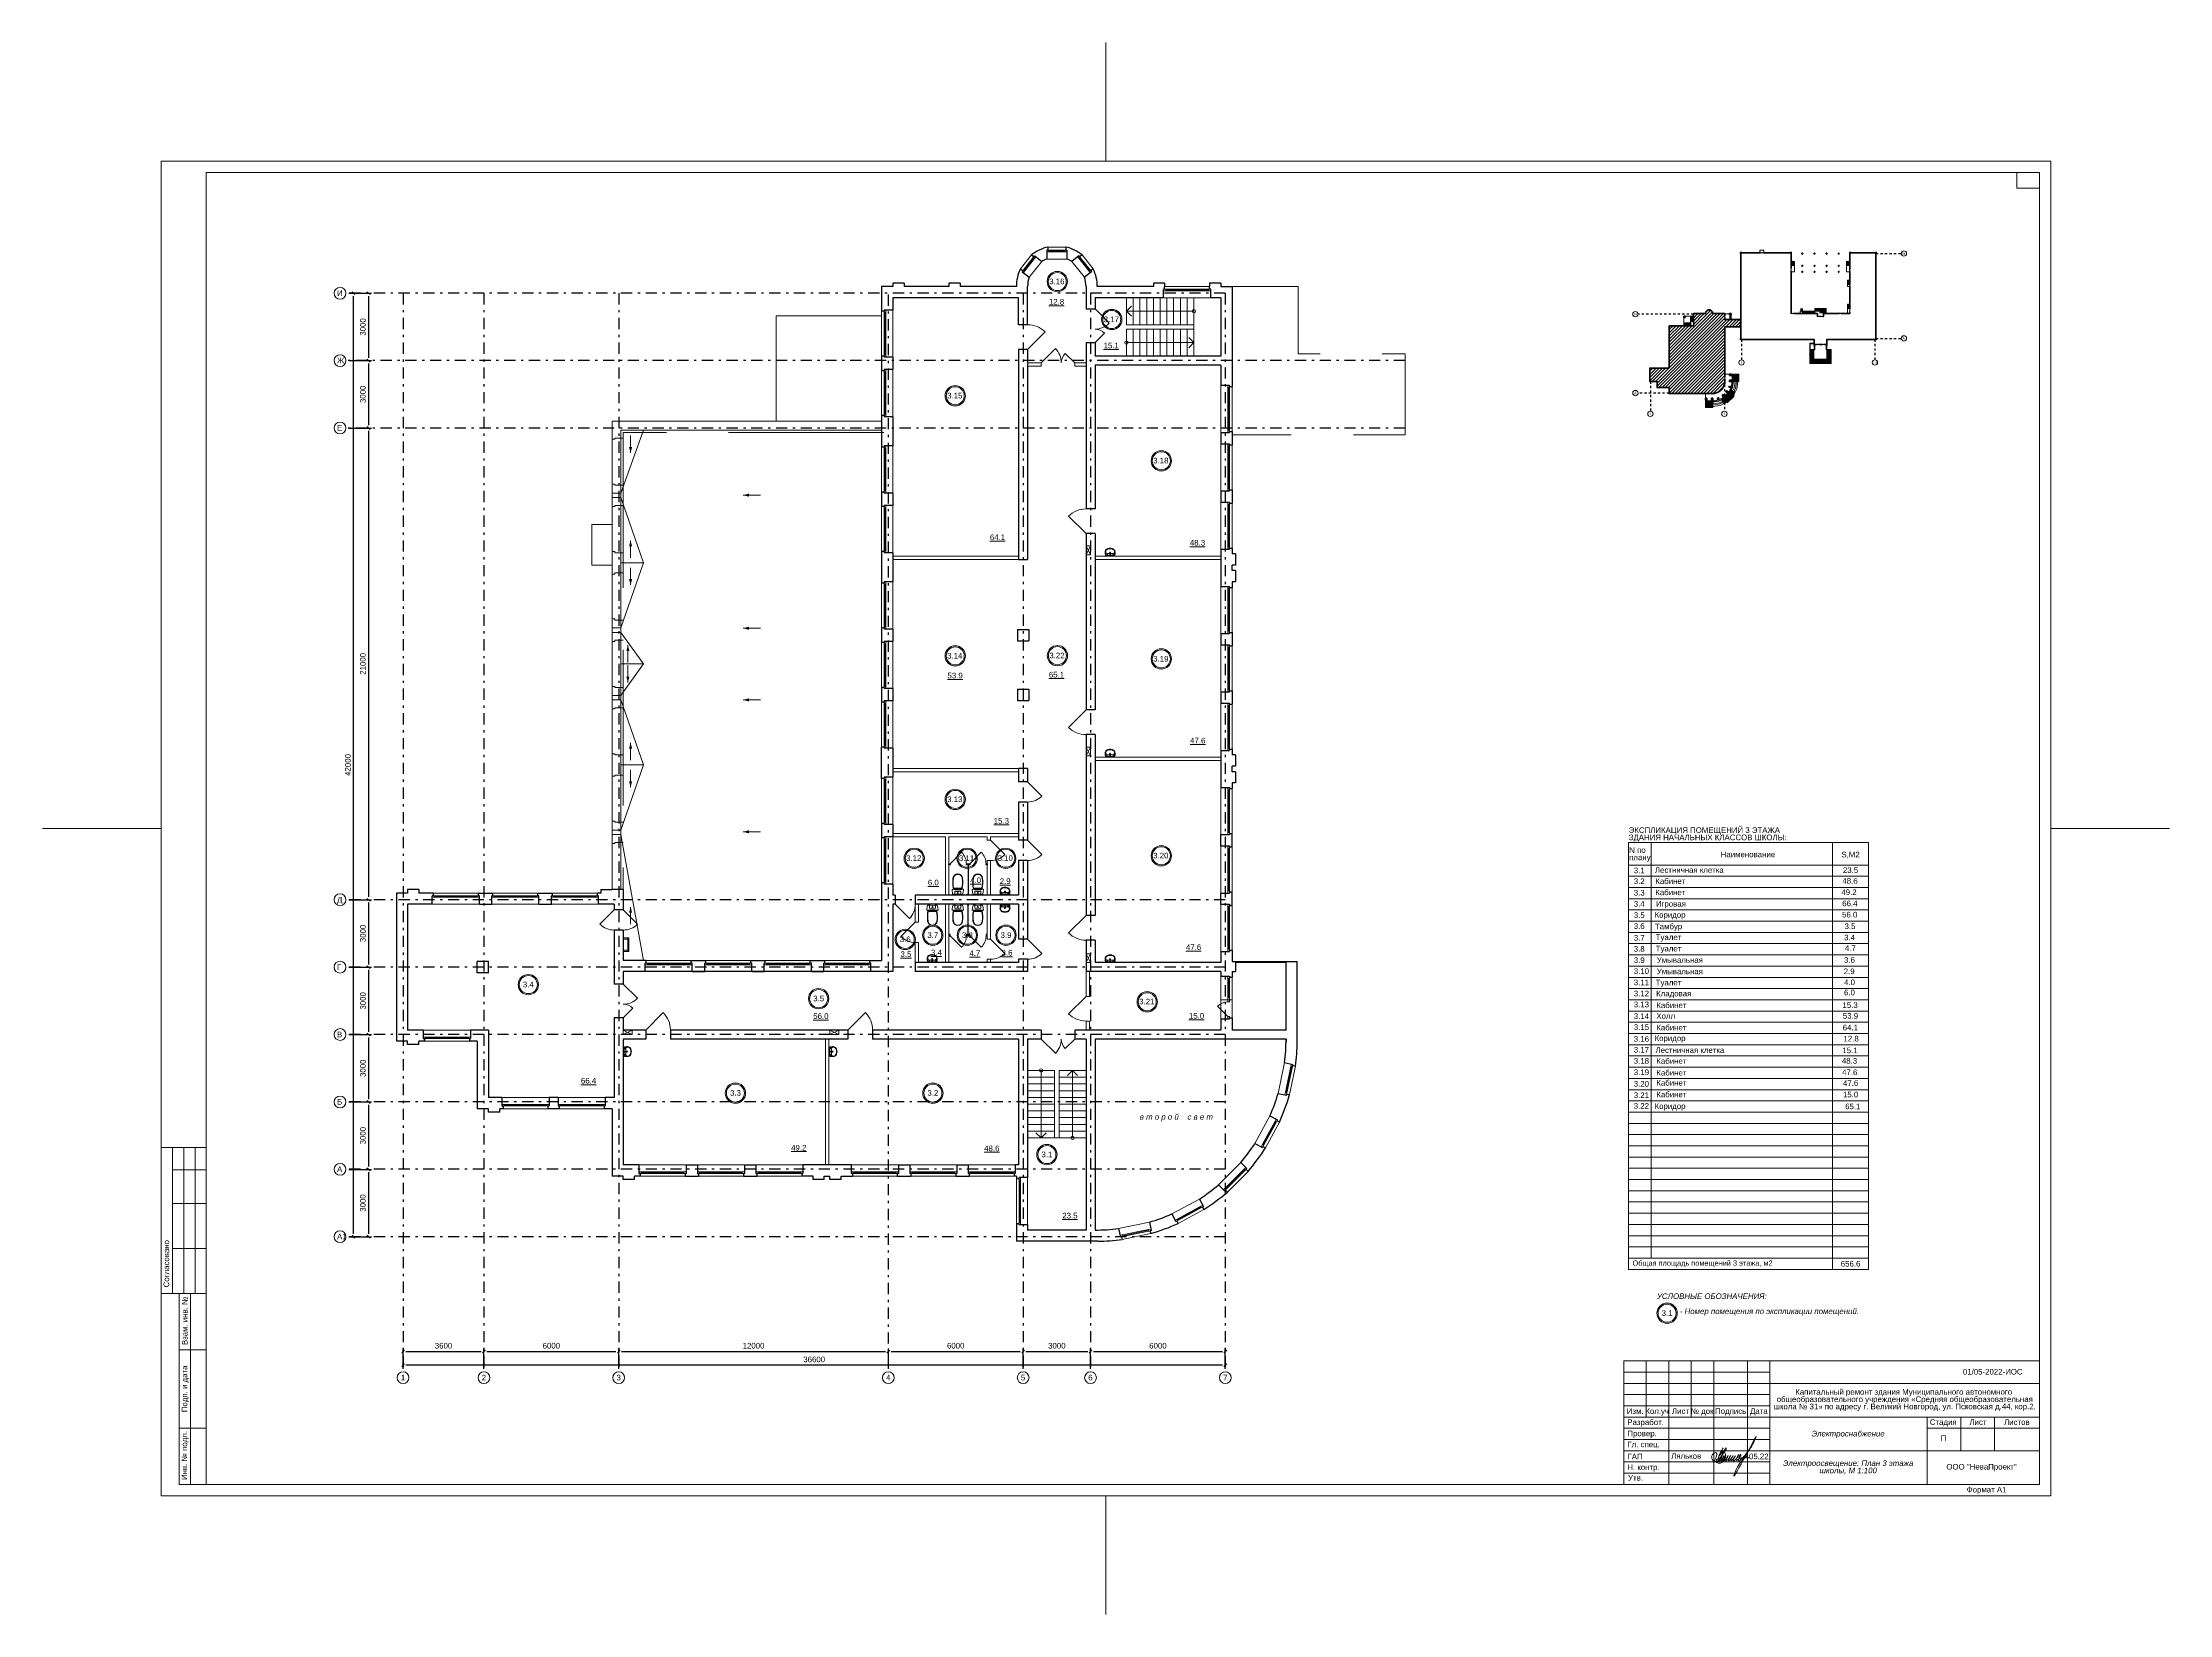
# Model space of a CAD drawing. Header units: metres. Extents: x -306 to 273, y -329 to 512.
# Drawn here: x -114.4 to -19.8, y 284.1 to 354.1 of the extents above; entities that cross this region are included whole.
import ezdxf
from ezdxf.enums import TextEntityAlignment as Align

# ---------------------------------------------------------------- set-up
doc = ezdxf.new("R2010")
doc.units = ezdxf.units.M
doc.header["$MEASUREMENT"] = 0
doc.linetypes.add('( Dashdot )', pattern=[1.001, 0.5, -0.25, 0.001, -0.25])
doc.linetypes.add('DGN Style 3', pattern=[9.681301, 6.915215, -2.766086])
doc.layers.get('DEFPOINTS').update_dxf_attribs({"lineweight": 0})
doc.layers.add('Level 50', color=7, linetype='Continuous', lineweight=0)
doc.layers.add('Level 63', color=7, linetype='Continuous', lineweight=0)
doc.styles.add('Arial', font='ariali.ttf')
doc.styles.add('GOST 2.304', font='cs_gost2304.shx')
doc.styles.add('Standard_0', font='arial.ttf')
doc.styles.add('Style-Arial', font='arial.ttf')
doc.styles.add('Style-Arial IF', font='ariali.ttf')
doc.dimstyles.get("Standard").update_dxf_attribs({"dimtxt": 0.00018, "dimasz": 0.00018, "dimexe": 0.0002, "dimexo": 0.0625, "dimgap": 9e-05, "dimtad": 0, "dimtih": 1, "dimtoh": 1, "dimdec": 4, "dimlfac": 1000, "dimzin": 0, "dimdsep": 46, "dimtxsty": 'Standard_0', "dimcen": 9e-05, "dimadec": 0, "dimazin": 0, "dimtfac": 1, "dimtdec": 4, "dimtofl": 0, "dimtmove": 0, "dimatfit": 0, "dimfxl": 0.01, "dimfxlon": 1, "dimtolj": 1, "dimtzin": 0, "dimarcsym": 0})

# ---------------------------------------------------------------- blocks, each defined once
blk = doc.blocks.new('*U1790')
at = {"color": 7, "linetype": 'Continuous', "lineweight": 13}
blk.add_line((-0.55, -0.389), (0.228, 0.389), dxfattribs=at)
at = {"color": 7, "linetype": 'Continuous', "lineweight": 0}
blk.add_arc((-0.55, -0.389), 1.1, 0, 45, dxfattribs=at)
blk = doc.blocks.new('ум9')
at = {"color": 252, "lineweight": 13}
for p, q in [((0.32, 0), (-0.32, 0)), ((-0.24, -0.06), (-0.19, -0.14)), ((0.23, -0.04), (-0.23, -0.04)), ((0.18, -0.16), (-0.17, -0.16)), ((0.05, -0.23), (-0.05, -0.23)), ((0.04, -0.08), (-0.04, -0.08)), ((0, -0.11), (0, -0.04)), ((0, -0.19), (0, -0.28)), ((0.24, -0.06), (0.19, -0.14))]:
    blk.add_line(p, q, dxfattribs=at)
for centre, radius in [((0, -0.23), 0.0351), ((0, -0.08), 0.0221), ((0, -0.23), 0.0221)]:
    blk.add_circle(centre, radius, dxfattribs=at)
for centre, radius, start, end in [((1.16, -0.33), 1.52, 167.3206, 178.6525), ((-0.13, -0.3), 0.22, 178.312, 234.1043), ((-0.35, -0.3), 0.00065, 358.312, 358.6525), ((0.09, -0.27), 0.429, 154.5977, 180.3349), ((-0.32, 0), 0.00065, 90, 167.3206), ((-0.14, -0.3), 0.18, 141.0504, 245.2718), ((-0.23, -0.12), 0.078, 90, 154.5977), ((-0.14, -0.3), 0.193, 141.0504, 147.7493), ((-0.18, -0.3), 0.159, 98.7111, 129.9424), ((-0.18, -0.3), 0.146, 86.1548, 129.9424), ((-0.04, -0.09), 0.452, 239.6448, 267.5368), ((-0.04, -0.09), 0.413, 244.8898, 267.5368), ((0, 0.1), 0.611, 265.1692, 274.8308), ((0, 0.1), 0.65, 265.1692, 274.8308), ((0.04, -0.09), 0.413, 272.4632, 300.3552), ((0.04, -0.09), 0.452, 272.4632, 300.3552), ((0.18, -0.3), 0.146, 50.0576, 93.8452), ((0.18, -0.3), 0.159, 50.0576, 81.2889), ((0.14, -0.3), 0.18, 294.7282, 38.9496), ((0.23, -0.12), 0.078, 25.4023, 90), ((0.13, -0.3), 0.22, 305.8957, 1.688), ((0.14, -0.3), 0.193, 32.2507, 38.9496), ((-0.09, -0.27), 0.429, 359.6651, 25.4023), ((-1.16, -0.33), 1.52, 1.3475, 12.6794), ((0.32, 0), 0.00065, 12.6794, 90), ((0.35, -0.3), 0.00065, 181.3475, 181.688)]:
    blk.add_arc(centre, radius, start, end, dxfattribs=at)
blk = doc.blocks.new('*U1791')
at = {"color": 7, "linetype": 'Continuous', "lineweight": 13}
for p, q in [((-0.75, -0.318), (-0.114, 0.318)), ((0.75, -0.318), (0.326, 0.106))]:
    blk.add_line(p, q, dxfattribs=at)
at = {"color": 7, "linetype": 'Continuous', "lineweight": 0}
for centre, radius, start, end in [((-0.75, -0.318), 0.9, 0, 45), ((0.75, -0.318), 0.6, 135, 180)]:
    blk.add_arc(centre, radius, start, end, dxfattribs=at)
blk = doc.blocks.new('ун2')
at = {"color": 252, "lineweight": 13}
for p, q in [((-0.131, -0.114), (-0.131, 0.006)), ((0.131, -0.114), (0.131, 0.006)), ((-0.25, -0.194), (-0.229, -0.012)), ((0, -0.266), (-0.184, -0.266)), ((0, -0.235), (-0.168, -0.235)), ((0, -0.235), (0.168, -0.235)), ((0, -0.266), (0.184, -0.266)), ((0.25, -0.194), (0.229, -0.012))]:
    blk.add_line(p, q, dxfattribs=at)
blk.add_circle((0, -0.058), 0.0157, dxfattribs=at)
for centre, radius, start, end in [((-0.225, 0.014), 0.0259, 262.0147, 1.51374), ((0, 1.373), 1.373, 261.64309, 278.35691), ((0.225, 0.014), 0.0258, 178.15722, 278.10583), ((-0.226, -0.192), 0.0242, 185.31258, 270.53981), ((0, -1.267), 1.076, 77.87213, 102.12787), ((1.292, -0.524), 1.518, 168.83269, 186.96543), ((-0.169, -0.152), 0.0829, 229.70339, 270.78947), ((0, -0.679), 0.217, 187.75388, 269.90836), ((1.29, -0.524), 1.497, 170.08704, 187.07493), ((0, -0.679), 0.198, 188.52492, 269.90836), ((-0.115, -0.115), 0.0166, 175.29979, 270.08797), ((0, -0.594), 0.477, 76.0614, 103.9386), ((0, -0.679), 0.198, 270.09164, 351.47508), ((0, -0.679), 0.217, 270.09164, 352.24612), ((0.115, -0.115), 0.0166, 269.91203, 4.70021), ((0.169, -0.152), 0.0829, 269.21053, 310.29661), ((-1.29, -0.524), 1.497, 352.92507, 9.91296), ((-1.292, -0.524), 1.518, 353.03457, 11.16731), ((0.226, -0.192), 0.0242, 269.46019, 354.68742)]:
    blk.add_arc(centre, radius, start, end, dxfattribs=at)
blk = doc.blocks.new('_Oblique-1')
at = {"color": 0, "linetype": 'ByBlock', "lineweight": -2}
blk.add_line((0.5, 0.5), (-0.5, -0.5), dxfattribs=at)
blk = doc.blocks.new('*D2284')
at = {"color": 0, "linetype": 'Continuous', "lineweight": -2, "transparency": 16777216}
for p, q in [((-98.38, 295.021), (-98.38, 295.927)), ((-98.255, 295.802), (-94.905, 295.802)), ((-94.78, 295.021), (-94.78, 295.927))]:
    blk.add_line(p, q, dxfattribs=at)
at = {"layer": 'DEFPOINTS', "color": 0, "linetype": 'Continuous', "lineweight": 0, "transparency": 16777216}
for p in [(-94.78, 295.802), (-98.38, 294.896), (-94.78, 294.896)]:
    blk.add_point(p, dxfattribs=at)
at = {"color": 0, "linetype": 'Continuous', "lineweight": -2, "transparency": 16777216, "xscale": 0.125, "yscale": 0.125, "zscale": 0.125, "rotation": 180}
blk.add_blockref('_Oblique-1', (-98.38, 295.802), dxfattribs=at)
at = {"color": 0, "linetype": 'Continuous', "lineweight": -2, "transparency": 16777216, "xscale": 0.125, "yscale": 0.125, "zscale": 0.125}
blk.add_blockref('_Oblique-1', (-94.78, 295.802), dxfattribs=at)
at = {"color": 0, "linetype": 'Continuous', "lineweight": 0, "transparency": 16777216, "insert": (-96.58, 296.055), "char_height": 0.25, "attachment_point": 5, "style": 'Style-Arial'}
blk.add_mtext('\\A1;3600', dxfattribs=at)
blk = doc.blocks.new('*D2285')
at = {"color": 0, "linetype": 'Continuous', "lineweight": -2, "transparency": 16777216}
for p, q in [((-98.38, 295.021), (-98.38, 295.318)), ((-61.905, 295.193), (-98.255, 295.193)), ((-61.78, 295.021), (-61.78, 295.318))]:
    blk.add_line(p, q, dxfattribs=at)
at = {"layer": 'DEFPOINTS', "color": 0, "linetype": 'Continuous', "lineweight": 0, "transparency": 16777216}
for p in [(-98.38, 295.193), (-98.38, 294.896), (-61.78, 294.896)]:
    blk.add_point(p, dxfattribs=at)
at = {"color": 0, "linetype": 'Continuous', "lineweight": -2, "transparency": 16777216, "xscale": 0.125, "yscale": 0.125, "zscale": 0.125, "rotation": 180}
blk.add_blockref('_Oblique-1', (-98.38, 295.193), dxfattribs=at)
at = {"color": 0, "linetype": 'Continuous', "lineweight": -2, "transparency": 16777216, "xscale": 0.125, "yscale": 0.125, "zscale": 0.125}
blk.add_blockref('_Oblique-1', (-61.78, 295.193), dxfattribs=at)
at = {"color": 0, "linetype": 'Continuous', "lineweight": 0, "transparency": 16777216, "insert": (-80.08, 295.446), "char_height": 0.25, "attachment_point": 5, "style": 'Style-Arial'}
blk.add_mtext('\\A1;36600', dxfattribs=at)
blk = doc.blocks.new('*D2286')
at = {"color": 0, "linetype": 'Continuous', "lineweight": -2, "transparency": 16777216}
for p, q in [((-100.797, 342.908), (-99.79, 342.908)), ((-99.915, 342.783), (-99.915, 340.033)), ((-100.797, 339.908), (-99.79, 339.908))]:
    blk.add_line(p, q, dxfattribs=at)
at = {"layer": 'DEFPOINTS', "color": 0, "linetype": 'Continuous', "lineweight": 0, "transparency": 16777216}
for p in [(-100.922, 342.908), (-100.922, 339.908), (-99.915, 339.908)]:
    blk.add_point(p, dxfattribs=at)
at = {"color": 0, "linetype": 'Continuous', "lineweight": -2, "transparency": 16777216, "xscale": 0.125, "yscale": 0.125, "zscale": 0.125}
for p, rotation in [((-99.915, 342.908), 90), ((-99.915, 339.908), 270)]:
    blk.add_blockref('_Oblique-1', p, dxfattribs=dict(at, rotation=rotation))
at = {"color": 0, "linetype": 'Continuous', "lineweight": 0, "transparency": 16777216, "insert": (-100.168, 341.408), "char_height": 0.25, "attachment_point": 5, "rotation": 90, "style": 'Style-Arial'}
blk.add_mtext('\\A1;3000', dxfattribs=at)
blk = doc.blocks.new('*D2287')
at = {"color": 0, "linetype": 'Continuous', "lineweight": -2, "transparency": 16777216}
for p, q in [((-100.797, 342.908), (-100.459, 342.908)), ((-100.584, 301.033), (-100.584, 342.783)), ((-100.797, 300.908), (-100.459, 300.908))]:
    blk.add_line(p, q, dxfattribs=at)
at = {"layer": 'DEFPOINTS', "color": 0, "linetype": 'Continuous', "lineweight": 0, "transparency": 16777216}
for p in [(-100.922, 342.908), (-100.584, 342.908), (-100.922, 300.908)]:
    blk.add_point(p, dxfattribs=at)
at = {"color": 0, "linetype": 'Continuous', "lineweight": -2, "transparency": 16777216, "xscale": 0.125, "yscale": 0.125, "zscale": 0.125}
for p, rotation in [((-100.584, 342.908), 90), ((-100.584, 300.908), 270)]:
    blk.add_blockref('_Oblique-1', p, dxfattribs=dict(at, rotation=rotation))
at = {"color": 0, "linetype": 'Continuous', "lineweight": 0, "transparency": 16777216, "insert": (-100.837, 321.908), "char_height": 0.25, "attachment_point": 5, "rotation": 90, "style": 'Style-Arial'}
blk.add_mtext('\\A1;42000', dxfattribs=at)
blk = doc.blocks.new('*U1659')
at = {"color": 7, "linetype": 'Continuous', "lineweight": 0}
for p in [(-0.227, 0.114), (0.227, 0.114)]:
    blk.add_line(p, (0, -0.114), dxfattribs=at)
blk = doc.blocks.new('*U1795')
at = {"color": 7, "linetype": 'Continuous', "lineweight": 0}
blk.add_line((-0.35, 0), (0.35, 0), dxfattribs=at)
at = {"color": 7, "linetype": 'Continuous', "lineweight": 13, "flags": 128}
for points in [[(-0.35, -0.035), (-0.45, -0.035), (-0.45, 0.035), (-0.35, 0.035), (-0.35, -0.035)], [(0.45, -0.035), (0.35, -0.035), (0.35, 0.035), (0.45, 0.035), (0.45, -0.035)]]:
    blk.add_lwpolyline(points, close=True, dxfattribs=at)
at = {"color": 7, "linetype": 'Continuous', "lineweight": 0, "flags": 128}
blk.add_lwpolyline([(-0.35, 0.035), (-0.35, -0.035), (0.35, -0.035), (0.35, 0.035), (-0.35, 0.035)], close=True, dxfattribs=at)
blk = doc.blocks.new('*U1662')
at = {"color": 7, "linetype": 'Continuous', "lineweight": 0}
for p, q in [((0, 29.7), (0, 34.987)), ((-42.05, 0), (-47.337, 0)), ((47.337, 0), (42.05, 0)), ((0, -34.987), (0, -29.7))]:
    blk.add_line(p, q, dxfattribs=at)
at = {"color": 7, "linetype": 'Continuous', "lineweight": 0, "flags": 128}
blk.add_lwpolyline([(42.05, 29.7), (42.05, -29.7), (-42.05, -29.7), (-42.05, 29.7), (42.05, 29.7)], close=True, dxfattribs=at)
at = {"layer": 'Level 50', "color": 7, "linetype": 'Continuous', "lineweight": 13}
for p, q in [((-40.05, 29.2), (-40.05, -29.2)), ((41.55, 29.2), (-40.05, 29.2)), ((40.55, 29.2), (40.55, 28.5)), ((40.55, 28.5), (41.55, 28.5)), ((41.55, 29.2), (41.55, -29.2)), ((41.55, -29.2), (-41.25, -29.2))]:
    blk.add_line(p, q, dxfattribs=at)
at = {"layer": 'Level 63', "color": 7, "linetype": 'Continuous', "lineweight": 13}
for p, q in [((-42.05, -14.2), (-40.05, -14.2)), ((-42.05, -14.2), (-42.05, -20.7)), ((-41.55, -14.2), (-41.55, -20.7)), ((-41.05, -14.2), (-41.05, -20.7)), ((-40.55, -14.2), (-40.55, -20.7)), ((-41.55, -15.2), (-40.05, -15.2)), ((-41.55, -16.7), (-40.05, -16.7)), ((-41.55, -18.7), (-40.05, -18.7)), ((-42.05, -20.7), (-40.05, -20.7)), ((-41.25, -20.7), (-40.05, -20.7)), ((-40.75, -29.2), (-40.75, -20.7)), ((-41.25, -23.2), (-40.05, -23.2)), ((23.05, -23.7), (41.55, -23.7)), ((23.05, -23.7), (23.05, -29.2)), ((24.05, -23.7), (24.05, -26.2)), ((25.05, -23.7), (25.05, -29.2)), ((26.05, -23.7), (26.05, -26.2)), ((27.05, -23.7), (27.05, -29.2)), ((28.55, -23.7), (28.55, -29.2)), ((29.55, -23.7), (29.55, -29.2)), ((29.55, -24.7), (41.55, -24.7)), ((23.05, -25.7), (29.55, -25.7)), ((23.05, -26.2), (29.55, -26.2)), ((29.55, -26.2), (41.55, -26.2)), ((-41.25, -26.7), (-40.05, -26.7)), ((36.55, -26.7), (41.55, -26.7)), ((29.55, -27.7), (41.55, -27.7))]:
    blk.add_line(p, q, dxfattribs=at)
at = {"layer": 'Level 63', "color": 7, "linetype": 'Continuous', "lineweight": 0}
for p, q in [((23.05, -24.2), (29.55, -24.2)), ((23.05, -24.7), (29.55, -24.7)), ((23.05, -25.2), (29.55, -25.2)), ((23.05, -26.7), (29.55, -26.7)), ((23.05, -27.2), (29.55, -27.2)), ((23.05, -27.7), (29.55, -27.7)), ((23.05, -28.2), (29.55, -28.2)), ((23.05, -28.7), (29.55, -28.7))]:
    blk.add_line(p, q, dxfattribs=at)
at = {"layer": 'Level 63', "color": 7, "linetype": 'Continuous', "lineweight": 13, "flags": 128}
for points in [[(-41.25, -29.2), (-41.25, -20.7)], [(36.55, -26.2), (36.55, -29.2)], [(38.05, -26.2), (38.05, -27.7)], [(39.55, -26.2), (39.55, -27.7)]]:
    blk.add_lwpolyline(points, dxfattribs=at)
at = {"layer": 'Level 63', "color": 7, "linetype": 'Continuous', "lineweight": 0, "style": 'Style-Arial'}
for s, p in [('Согласовано', (-41.826, -19.373)), ('Взам. инв. №', (-41.007, -21.916)), ('Подп. и дата', (-41.02, -24.945)), ('Инв. № подл.', (-41.025, -27.913))]:
    blk.add_text(s, height=0.25002, rotation=90, dxfattribs=at).set_placement(p, align=Align.MIDDLE_CENTER)
for s, p in [('Изм.', (23.557, -25.935)), ('Разработ.', (24.019, -26.431)), ('Кол.уч', (24.534, -25.935)), ('Лист', (25.573, -25.935)), ('№ док', (26.532, -25.935)), ('Подпись', (27.806, -25.935)), ('Дата', (29.061, -25.935)), ('Стадия', (37.268, -26.425)), ('Лист', (38.813, -26.425)), ('Листов', (40.546, -26.425)), ('Провер.', (23.864, -26.929)), ('Гл. спец.', (23.931, -27.416)), ('Н. контр.', (23.925, -28.435)), ('ГАП', (23.551, -27.957)), ('ООО "НеваПроект"', (38.973, -28.411)), ('Утв.', (23.57, -28.902)), ('Формат А1', (39.197, -29.431))]:
    blk.add_text(s, height=0.25, dxfattribs=at).set_placement(p, align=Align.MIDDLE_CENTER)
blk = doc.blocks.new('*U1796')
at = {"color": 7, "linetype": 'Continuous', "lineweight": 13}
for radius in [0.452, 0.402]:
    blk.add_circle((0, 0), radius, dxfattribs=at)
at = {"color": 7, "linetype": 'Continuous', "lineweight": 13, "style": 'Style-Arial'}
blk.add_text('3.1', height=0.25, dxfattribs=at).set_placement((-0.242, 0.133), align=Align.TOP_LEFT)
blk = doc.blocks.new('*U1792')
at = {"color": 7, "linetype": 'Continuous', "lineweight": 13}
for p, q in [((-0.2, 0.1), (0.2, -0.1)), ((0.2, 0.1), (-0.2, -0.1))]:
    blk.add_line(p, q, dxfattribs=at)
at = {"color": 7, "linetype": 'Continuous', "lineweight": 13, "flags": 128}
blk.add_lwpolyline([(-0.2, 0.1), (-0.2, -0.1), (0.2, -0.1), (0.2, 0.1), (-0.2, 0.1)], close=True, dxfattribs=at)
blk = doc.blocks.new('*U1793')
at = {"color": 7, "linetype": 'Continuous', "lineweight": 0}
for p, q in [((-0.656, -0.334), (0.334, 0.656)), ((-0.34, -0.508), (0.508, 0.34)), ((0.656, 0.263), (-0.263, -0.656))]:
    blk.add_line(p, q, dxfattribs=at)
at = {"color": 7, "linetype": 'Continuous', "lineweight": 30}
for p, q in [((0.334, 0.656), (0.604, 0.386)), ((0.571, 0.348), (0.656, 0.263)), ((-0.656, -0.334), (-0.386, -0.604)), ((-0.348, -0.571), (-0.263, -0.656))]:
    blk.add_line(p, q, dxfattribs=at)
at = {"color": 7, "linetype": 'Continuous', "lineweight": 0, "flags": 128}
blk.add_lwpolyline([(-0.365, -0.483), (0.483, 0.365), (0.533, 0.316), (-0.316, -0.533), (-0.365, -0.483)], close=True, dxfattribs=at)
at = {"color": 7, "linetype": 'Continuous', "lineweight": 13, "flags": 128}
for points in [[(0.554, 0.436), (0.483, 0.365), (0.533, 0.316), (0.604, 0.386), (0.554, 0.436)], [(-0.365, -0.483), (-0.436, -0.554), (-0.386, -0.604), (-0.316, -0.533), (-0.365, -0.483)]]:
    blk.add_lwpolyline(points, close=True, dxfattribs=at)
at = {"color": 7, "linetype": 'Continuous', "lineweight": 30}
for start, end in [(319.1957, 319.5191), (310.4809, 310.8043)]:
    blk.add_arc((-6.154, 6.154), 8.884, start, end, dxfattribs=at)
blk = doc.blocks.new('*U1794')
at = {"color": 7, "linetype": 'Continuous', "lineweight": 13}
blk.add_line((-0.318, 0.45), (0.318, -0.186), dxfattribs=at)
at = {"color": 7, "linetype": 'Continuous', "lineweight": 0}
blk.add_arc((-0.318, 0.45), 0.9, 270, 315, dxfattribs=at)
blk = doc.blocks.new('*U1798')
at = {"color": 7, "linetype": 'Continuous', "lineweight": 13, "flags": 128}
for points in [[(-0.125, 0.25), (0.075, 0.25), (0.075, 0.3), (-0.125, 0.3), (-0.125, 0.25)], [(0.075, -0.3), (0.075, 0.3), (0.125, 0.3), (0.125, -0.3), (0.075, -0.3)], [(-0.125, -0.3), (0.075, -0.3), (0.075, -0.25), (-0.125, -0.25), (-0.125, -0.3)]]:
    blk.add_lwpolyline(points, close=True, dxfattribs=at)
blk = doc.blocks.new('*U1689')
at = {"color": 7, "linetype": 'Continuous', "lineweight": 13}
blk.add_line((0, -0.256), (0, 0.256), dxfattribs=at)
blk.add_solid([(0.046, 0.085), (0, 0.256), (0, 0.085), (-0.046, 0.085)], dxfattribs=at)
blk = doc.blocks.new('*U1825')
at = {"color": 7, "linetype": 'Continuous', "lineweight": 13}
for radius in [0.452, 0.402]:
    blk.add_circle((0, 0), radius, dxfattribs=at)
at = {"color": 7, "linetype": 'Continuous', "lineweight": 13, "style": 'Style-Arial'}
blk.add_text('3.2', height=0.25, dxfattribs=at).set_placement((-0.242, 0.133), align=Align.TOP_LEFT)
blk = doc.blocks.new('*U1826')
at = {"color": 7, "linetype": 'Continuous', "lineweight": 13}
for radius in [0.452, 0.402]:
    blk.add_circle((0, 0), radius, dxfattribs=at)
at = {"color": 7, "linetype": 'Continuous', "lineweight": 13, "style": 'Style-Arial'}
blk.add_text('3.3', height=0.25, dxfattribs=at).set_placement((-0.242, 0.133), align=Align.TOP_LEFT)
blk = doc.blocks.new('*U1827')
at = {"color": 7, "linetype": 'Continuous', "lineweight": 13}
for radius in [0.452, 0.402]:
    blk.add_circle((0, 0), radius, dxfattribs=at)
at = {"color": 7, "linetype": 'Continuous', "lineweight": 13, "style": 'Style-Arial'}
blk.add_text('3.4', height=0.25, dxfattribs=at).set_placement((-0.242, 0.133), align=Align.TOP_LEFT)
blk = doc.blocks.new('*U1828')
at = {"color": 7, "linetype": 'Continuous', "lineweight": 13}
for radius in [0.452, 0.402]:
    blk.add_circle((0, 0), radius, dxfattribs=at)
at = {"color": 7, "linetype": 'Continuous', "lineweight": 13, "style": 'Style-Arial'}
blk.add_text('3.5', height=0.25, dxfattribs=at).set_placement((-0.242, 0.133), align=Align.TOP_LEFT)
blk = doc.blocks.new('*U1829')
at = {"color": 7, "linetype": 'Continuous', "lineweight": 13}
for radius in [0.452, 0.402]:
    blk.add_circle((0, 0), radius, dxfattribs=at)
at = {"color": 7, "linetype": 'Continuous', "lineweight": 13, "style": 'Style-Arial'}
blk.add_text('3.6', height=0.25, dxfattribs=at).set_placement((-0.242, 0.133), align=Align.TOP_LEFT)
blk = doc.blocks.new('*U1830')
at = {"color": 7, "linetype": 'Continuous', "lineweight": 13}
for radius in [0.452, 0.402]:
    blk.add_circle((0, 0), radius, dxfattribs=at)
at = {"color": 7, "linetype": 'Continuous', "lineweight": 13, "style": 'Style-Arial'}
blk.add_text('3.7', height=0.25, dxfattribs=at).set_placement((-0.242, 0.133), align=Align.TOP_LEFT)
blk = doc.blocks.new('*U1831')
at = {"color": 7, "linetype": 'Continuous', "lineweight": 13}
for radius in [0.452, 0.402]:
    blk.add_circle((0, 0), radius, dxfattribs=at)
at = {"color": 7, "linetype": 'Continuous', "lineweight": 13, "style": 'Style-Arial'}
blk.add_text('3.8', height=0.25, dxfattribs=at).set_placement((-0.242, 0.133), align=Align.TOP_LEFT)
blk = doc.blocks.new('*U1832')
at = {"color": 7, "linetype": 'Continuous', "lineweight": 13}
for radius in [0.452, 0.402]:
    blk.add_circle((0, 0), radius, dxfattribs=at)
at = {"color": 7, "linetype": 'Continuous', "lineweight": 13, "style": 'Style-Arial'}
blk.add_text('3.9', height=0.25, dxfattribs=at).set_placement((-0.242, 0.133), align=Align.TOP_LEFT)
blk = doc.blocks.new('*U1833')
at = {"color": 7, "linetype": 'Continuous', "lineweight": 13}
for radius in [0.452, 0.402]:
    blk.add_circle((0, 0), radius, dxfattribs=at)
at = {"color": 7, "linetype": 'Continuous', "lineweight": 13, "style": 'Style-Arial'}
blk.add_text('3.10', height=0.25, dxfattribs=at).set_placement((-0.361, 0.133), align=Align.TOP_LEFT)
blk = doc.blocks.new('*U1834')
at = {"color": 7, "linetype": 'Continuous', "lineweight": 13}
for radius in [0.452, 0.402]:
    blk.add_circle((0, 0), radius, dxfattribs=at)
at = {"color": 7, "linetype": 'Continuous', "lineweight": 13, "style": 'Style-Arial'}
blk.add_text('3.11', height=0.25, dxfattribs=at).set_placement((-0.361, 0.133), align=Align.TOP_LEFT)
blk = doc.blocks.new('*U1835')
at = {"color": 7, "linetype": 'Continuous', "lineweight": 13}
for radius in [0.452, 0.402]:
    blk.add_circle((0, 0), radius, dxfattribs=at)
at = {"color": 7, "linetype": 'Continuous', "lineweight": 13, "style": 'Style-Arial'}
blk.add_text('3.12', height=0.25, dxfattribs=at).set_placement((-0.361, 0.133), align=Align.TOP_LEFT)
blk = doc.blocks.new('*U1836')
at = {"color": 7, "linetype": 'Continuous', "lineweight": 13}
for radius in [0.452, 0.402]:
    blk.add_circle((0, 0), radius, dxfattribs=at)
at = {"color": 7, "linetype": 'Continuous', "lineweight": 13, "style": 'Style-Arial'}
blk.add_text('3.13', height=0.25, dxfattribs=at).set_placement((-0.361, 0.133), align=Align.TOP_LEFT)
blk = doc.blocks.new('*U1837')
at = {"color": 7, "linetype": 'Continuous', "lineweight": 13}
for radius in [0.452, 0.402]:
    blk.add_circle((0, 0), radius, dxfattribs=at)
at = {"color": 7, "linetype": 'Continuous', "lineweight": 13, "style": 'Style-Arial'}
blk.add_text('3.14', height=0.25, dxfattribs=at).set_placement((-0.361, 0.133), align=Align.TOP_LEFT)
blk = doc.blocks.new('*U1838')
at = {"color": 7, "linetype": 'Continuous', "lineweight": 13}
for radius in [0.452, 0.402]:
    blk.add_circle((0, 0), radius, dxfattribs=at)
at = {"color": 7, "linetype": 'Continuous', "lineweight": 13, "style": 'Style-Arial'}
blk.add_text('3.15', height=0.25, dxfattribs=at).set_placement((-0.361, 0.133), align=Align.TOP_LEFT)
blk = doc.blocks.new('*U1839')
at = {"color": 7, "linetype": 'Continuous', "lineweight": 13}
for radius in [0.452, 0.402]:
    blk.add_circle((0, 0), radius, dxfattribs=at)
at = {"color": 7, "linetype": 'Continuous', "lineweight": 13, "style": 'Style-Arial'}
blk.add_text('3.16', height=0.25, dxfattribs=at).set_placement((-0.361, 0.133), align=Align.TOP_LEFT)
blk = doc.blocks.new('*U1840')
at = {"color": 7, "linetype": 'Continuous', "lineweight": 13}
for radius in [0.452, 0.402]:
    blk.add_circle((0, 0), radius, dxfattribs=at)
at = {"color": 7, "linetype": 'Continuous', "lineweight": 13, "style": 'Style-Arial'}
blk.add_text('3.17', height=0.25, dxfattribs=at).set_placement((-0.361, 0.133), align=Align.TOP_LEFT)
blk = doc.blocks.new('*U1841')
at = {"color": 7, "linetype": 'Continuous', "lineweight": 13}
for radius in [0.452, 0.402]:
    blk.add_circle((0, 0), radius, dxfattribs=at)
at = {"color": 7, "linetype": 'Continuous', "lineweight": 13, "style": 'Style-Arial'}
blk.add_text('3.18', height=0.25, dxfattribs=at).set_placement((-0.361, 0.133), align=Align.TOP_LEFT)
blk = doc.blocks.new('*U1842')
at = {"color": 7, "linetype": 'Continuous', "lineweight": 13}
for radius in [0.452, 0.402]:
    blk.add_circle((0, 0), radius, dxfattribs=at)
at = {"color": 7, "linetype": 'Continuous', "lineweight": 13, "style": 'Style-Arial'}
blk.add_text('3.19', height=0.25, dxfattribs=at).set_placement((-0.361, 0.133), align=Align.TOP_LEFT)
blk = doc.blocks.new('*U1843')
at = {"color": 7, "linetype": 'Continuous', "lineweight": 13}
for radius in [0.452, 0.402]:
    blk.add_circle((0, 0), radius, dxfattribs=at)
at = {"color": 7, "linetype": 'Continuous', "lineweight": 13, "style": 'Style-Arial'}
blk.add_text('3.20', height=0.25, dxfattribs=at).set_placement((-0.361, 0.133), align=Align.TOP_LEFT)
blk = doc.blocks.new('*U1844')
at = {"color": 7, "linetype": 'Continuous', "lineweight": 13}
for radius in [0.452, 0.402]:
    blk.add_circle((0, 0), radius, dxfattribs=at)
at = {"color": 7, "linetype": 'Continuous', "lineweight": 13, "style": 'Style-Arial'}
blk.add_text('3.21', height=0.25, dxfattribs=at).set_placement((-0.361, 0.133), align=Align.TOP_LEFT)
blk = doc.blocks.new('*U1845')
at = {"color": 7, "linetype": 'Continuous', "lineweight": 13}
for radius in [0.452, 0.402]:
    blk.add_circle((0, 0), radius, dxfattribs=at)
at = {"color": 7, "linetype": 'Continuous', "lineweight": 13, "style": 'Style-Arial'}
blk.add_text('3.22', height=0.25, dxfattribs=at).set_placement((-0.361, 0.133), align=Align.TOP_LEFT)
blk = doc.blocks.new('*U1799')
at = {"color": 7, "linetype": 'Continuous', "lineweight": 0}
for p in [(-0.2, 0.1), (0.2, 0.1)]:
    blk.add_line(p, (0, -0.1), dxfattribs=at)
blk = doc.blocks.new('*U1800')
at = {"color": 7, "linetype": 'Continuous', "lineweight": 0}
for p in [(-0.2, 0.1), (0.2, 0.1)]:
    blk.add_line(p, (0, -0.1), dxfattribs=at)
blk = doc.blocks.new('*U1801')
at = {"color": 7, "linetype": 'Continuous', "lineweight": 0}
for p in [(-0.2, 0.1), (0.2, 0.1)]:
    blk.add_line(p, (0, -0.1), dxfattribs=at)
blk = doc.blocks.new('*U1802')
at = {"color": 7, "linetype": 'Continuous', "lineweight": 0}
for p in [(-0.2, 0.1), (0.2, 0.1)]:
    blk.add_line(p, (0, -0.1), dxfattribs=at)
blk = doc.blocks.new('*U1803')
at = {"color": 7, "linetype": 'Continuous', "lineweight": 0}
for p in [(-0.2, 0.1), (0.2, 0.1)]:
    blk.add_line(p, (0, -0.1), dxfattribs=at)
blk = doc.blocks.new('*U1804')
at = {"color": 7, "linetype": 'Continuous', "lineweight": 0}
for p in [(-0.2, 0.1), (0.2, 0.1)]:
    blk.add_line(p, (0, -0.1), dxfattribs=at)
blk = doc.blocks.new('*U1805')
at = {"color": 7, "linetype": 'Continuous', "lineweight": 0}
for p in [(-0.2, 0.1), (0.2, 0.1)]:
    blk.add_line(p, (0, -0.1), dxfattribs=at)
blk = doc.blocks.new('*U1806')
at = {"color": 7, "linetype": 'Continuous', "lineweight": 0}
for p in [(-0.2, 0.1), (0.2, 0.1)]:
    blk.add_line(p, (0, -0.1), dxfattribs=at)
blk = doc.blocks.new('*U1807')
at = {"color": 7, "linetype": 'Continuous', "lineweight": 0}
for p in [(-0.2, 0.1), (0.2, 0.1)]:
    blk.add_line(p, (0, -0.1), dxfattribs=at)
blk = doc.blocks.new('*U1808')
at = {"color": 7, "linetype": 'Continuous', "lineweight": 0}
for p in [(-0.2, 0.1), (0.2, 0.1)]:
    blk.add_line(p, (0, -0.1), dxfattribs=at)
blk = doc.blocks.new('*U1809')
at = {"color": 7, "linetype": 'Continuous', "lineweight": 0}
for p in [(-0.2, 0.1), (0.2, 0.1)]:
    blk.add_line(p, (0, -0.1), dxfattribs=at)
blk = doc.blocks.new('*U1810')
at = {"color": 7, "linetype": 'Continuous', "lineweight": 0}
for p in [(-0.2, 0.1), (0.2, 0.1)]:
    blk.add_line(p, (0, -0.1), dxfattribs=at)
blk = doc.blocks.new('*U1811')
at = {"color": 7, "linetype": 'Continuous', "lineweight": 0}
for p in [(-0.2, 0.1), (0.2, 0.1)]:
    blk.add_line(p, (0, -0.1), dxfattribs=at)
blk = doc.blocks.new('*U1812')
at = {"color": 7, "linetype": 'Continuous', "lineweight": 0}
for p in [(-0.2, 0.1), (0.2, 0.1)]:
    blk.add_line(p, (0, -0.1), dxfattribs=at)
blk = doc.blocks.new('*U1813')
at = {"color": 7, "linetype": 'Continuous', "lineweight": 0}
for p in [(-0.2, 0.1), (0.2, 0.1)]:
    blk.add_line(p, (0, -0.1), dxfattribs=at)
blk = doc.blocks.new('*U1814')
at = {"color": 7, "linetype": 'Continuous', "lineweight": 0}
for p in [(-0.2, 0.1), (0.2, 0.1)]:
    blk.add_line(p, (0, -0.1), dxfattribs=at)
blk = doc.blocks.new('*U1815')
at = {"color": 7, "linetype": 'Continuous', "lineweight": 0}
for p in [(-0.2, 0.1), (0.2, 0.1)]:
    blk.add_line(p, (0, -0.1), dxfattribs=at)
blk = doc.blocks.new('*U1816')
at = {"color": 7, "linetype": 'Continuous', "lineweight": 0}
for p in [(-0.2, 0.1), (0.2, 0.1)]:
    blk.add_line(p, (0, -0.1), dxfattribs=at)
blk = doc.blocks.new('*U1817')
at = {"color": 7, "linetype": 'Continuous', "lineweight": 40}
for p, q in [((-4.6, 40.2), (-4.6, 39.7)), ((-3.2, 40.2), (-3.2, 39.7)), ((10.3, 32.3), (10.8, 32.3)), ((39.4, 31.7), (39.9, 31.7)), ((10.3, 30.8), (10.8, 30.8)), ((39.4, 30.8), (39.9, 30.8)), ((39.4, 24.2), (39.9, 24.2)), ((39.4, 23.3), (39.9, 23.3)), ((39.4, 12.2), (39.9, 12.2)), ((-42.4, 8.5), (-42.4, 7.8)), ((-41.7, 8.5), (-42.4, 8.5)), ((-41.7, 7.8), (-42.4, 7.8)), ((-41.7, 8.5), (-41.7, 7.8)), ((-37.9, 5.3), (-37.4, 5.3)), ((-37.9, 4.3), (-37.4, 4.3)), ((-22.3, 9), (-21.8, 9)), ((-22.3, 7.5), (-21.8, 7.5)), ((-19.8, 9.8), (-19.8, 9.7)), ((-19.8, 9.8), (-19.1, 9.8)), ((-19.8, 9.7), (-19.8, 9.1)), ((-19.8, 9.1), (-19.1, 9.1)), ((-19.1, 9.8), (-19.1, 9.1)), ((10.6, 9.7), (10.6, 10.2)), ((12, 9.7), (12, 10.2)), ((23.6, 8.4), (23.6, 9.9)), ((23.6, 8.4), (23.7, 8.4)), ((23.7, 8.2), (23.7, 8.7)), ((25, 8.2), (25, 8.7)), ((25, 8.4), (25.2, 8.4)), ((25.2, 8.2), (25.2, 8.7)), ((26.5, 8.2), (26.5, 8.7)), ((26.5, 8.4), (26.6, 8.4)), ((26.6, 8.4), (26.6, 9.9)), ((34.4, 9.7), (34.4, 10.2)), ((35.3, 9.7), (35.3, 10.2)), ((39.4, 10.3), (39.9, 10.3)), ((23.1, -5.7), (23.1, -5.2)), ((24.4, -5.7), (24.4, -5.2)), ((25.9, -5.7), (25.9, -5.2)), ((27.2, -5.7), (27.2, -5.2)), ((-19.8, -20.2), (-18.9, -20.2)), ((-19.8, -20.8), (-19.8, -20.2)), ((-19.8, -20.8), (-18.9, -20.8)), ((-18.9, -20.8), (-18.9, -20.2)), ((-24.6, -28.3), (-24.3, -28.7)), ((-23.6, -27.3), (-23.2, -27.6)), ((-22.3, -21.3), (-21.8, -21.3)), ((-22.3, -22.8), (-21.8, -22.8)), ((-19.8, -23.2), (-18.9, -23.2)), ((-19.8, -23.8), (-19.8, -23.2)), ((-19.8, -23.8), (-18.9, -23.8)), ((-18.9, -23.8), (-18.9, -23.2)), ((-31.7, -32.1), (-31.7, -33)), ((-31.1, -32.1), (-31.7, -32.1)), ((-31.1, -33), (-31.7, -33)), ((-31.1, -32.1), (-31.1, -33)), ((-28.7, -32.1), (-28.7, -33)), ((-28.1, -32.1), (-28.7, -32.1)), ((-28.1, -33), (-28.7, -33)), ((-28.1, -32.1), (-28.1, -33))]:
    blk.add_line(p, q, dxfattribs=at)
at = {"color": 7, "linetype": 'Continuous', "lineweight": 0}
for p, q in [((12.3, 35.6), (10.6, 35.6)), ((12.3, 35.3), (10.6, 35.3)), ((12.3, 35), (10.6, 35)), ((12.3, 34.7), (10.6, 34.7)), ((12.3, 34.4), (10.6, 34.4)), ((12.3, 34.1), (10.6, 34.1)), ((12.3, 33.8), (10.6, 33.8)), ((12.3, 33.5), (10.6, 33.5)), ((10.6, 32.3), (10.6, 30.8)), ((11.4, 35.6), (11.4, 33.5)), ((12.3, 35.6), (12.3, 33.5)), ((12.3, 30.5), (12.3, 33.5)), ((39.7, 35.6), (38, 35.6)), ((38, 35.6), (38, 33.5)), ((39.7, 35.3), (38, 35.3)), ((39.7, 35), (38, 35)), ((39.7, 34.7), (38, 34.7)), ((39.7, 34.4), (38, 34.4)), ((39.7, 34.1), (38, 34.1)), ((39.7, 33.8), (38, 33.8)), ((38, 30.5), (38, 33.5)), ((38, 33.5), (39.7, 33.5)), ((38.8, 35.6), (38.8, 33.5)), ((39.7, 31.7), (39.7, 30.8)), ((39.7, 26.3), (38.5, 26.3)), ((38.5, 26.3), (38.5, 23.2)), ((39.7, 26), (38.5, 26)), ((39.7, 25.7), (38.5, 25.7)), ((39.7, 25.4), (38.5, 25.4)), ((39.7, 25.1), (38.5, 25.1)), ((39.7, 24.8), (38.5, 24.8)), ((39.7, 24.5), (38.5, 24.5)), ((39.7, 24.2), (38.5, 24.2)), ((39.7, 23.2), (38.5, 23.2)), ((39.1, 26.3), (39.1, 24.2)), ((39.7, 24.2), (39.7, 23.3)), ((15.8, 10.9), (15.8, 12.2)), ((22.3, 9.9), (22.3, 12.3)), ((22.3, 12.3), (28, 12.3)), ((22.3, 12), (28, 12)), ((22.3, 11.7), (28, 11.7)), ((22.3, 11.4), (28, 11.4)), ((22.3, 11.1), (28, 11.1)), ((24.8, 10.8), (28, 10.8)), ((24.8, 10.5), (28, 10.5)), ((25.7, 12.3), (25.7, 10.2)), ((28, 9.9), (28, 12.3)), ((38.5, 14.4), (38.5, 9.9)), ((39.7, 14.4), (38.5, 14.4)), ((39.7, 14.1), (38.5, 14.1)), ((39.7, 13.8), (38.5, 13.8)), ((39.7, 13.5), (38.5, 13.5)), ((39.7, 13.2), (38.5, 13.2)), ((39.7, 12.9), (38.5, 12.9)), ((39.7, 12.6), (38.5, 12.6)), ((39.7, 12.3), (38.5, 12.3)), ((39.1, 14.4), (39.1, 12.3)), ((39.7, 12.2), (39.7, 10.3)), ((-42.4, 7.8), (-42.4, 3.8)), ((-42.4, 5), (-42.4, 3.8)), ((-39.7, 4.4), (-42.4, 4.4)), ((-42.1, 5), (-42.1, 3.8)), ((-41.8, 5), (-41.8, 3.8)), ((-41.7, 8.5), (-39.1, 8.5)), ((-41.5, 5), (-41.5, 3.8)), ((-41.2, 5), (-41.2, 3.8)), ((-40.9, 5), (-40.9, 3.8)), ((-40.6, 5), (-40.6, 3.8)), ((-40.3, 5), (-40.3, 3.8)), ((-40, 5), (-40, 3.8)), ((-39.7, 5), (-39.7, 3.8)), ((-38.9, 8.5), (-37.7, 8.5)), ((-38.9, 8.2), (-37.7, 8.2)), ((-38.9, 7.9), (-37.7, 7.9)), ((-38.9, 7.6), (-37.7, 7.6)), ((-38.9, 7.3), (-37.7, 7.3)), ((-38.9, 7), (-37.7, 7)), ((-38.9, 6.7), (-37.7, 6.7)), ((-38.9, 6.4), (-37.7, 6.4)), ((-38.9, 6.1), (-37.7, 6.1)), ((-38.9, 5.8), (-37.7, 5.8)), ((-38.3, 8.5), (-38.3, 5.8)), ((-37.7, 5.3), (-37.7, 4.3)), ((-22.1, 7.5), (-22.1, 9)), ((-19.7, 9.1), (-19.7, 6.8)), ((-19.1, 8), (-19.7, 8)), ((-19.4, 9.1), (-19.4, 6.8)), ((-19.1, 9.1), (-19.1, 6.8)), ((10.6, 9.9), (12, 9.9)), ((22.3, 10.5), (16.3, 10.5)), ((23.7, 8.4), (25, 8.4)), ((24.8, 10.2), (28, 10.2)), ((25.2, 8.4), (26.5, 8.4)), ((34.4, 9.9), (35.3, 9.9)), ((19.8, -4.9), (19.8, -14.9)), ((19.8, -4.9), (22, -4.9)), ((19.8, -8.1), (22.4, -8.1)), ((19.8, -10.5), (21.9, -10.5)), ((20.1, -5.1), (22, -5.1)), ((20.1, -5.1), (20.1, -7.9)), ((20.1, -7.9), (22, -7.9)), ((21.9, -8.1), (21.9, -12.8)), ((22, -6), (22, -7.9)), ((22.4, -6), (22.4, -8.1)), ((23.1, -5.5), (24.4, -5.5)), ((24.6, -5.5), (25.7, -5.5)), ((25.9, -5.5), (27.2, -5.5)), ((27.9, -6), (27.9, -8.1)), ((27.9, -8.1), (30.4, -8.1)), ((28.3, -6), (28.3, -7.9)), ((28.3, -7.9), (30.4, -7.9)), ((28.3, -8.1), (28.3, -12.8)), ((30.4, -10.5), (28.3, -10.5)), ((30.4, -7.9), (30.4, -14.9)), ((-19.8, -20.2), (-22.1, -20.2)), ((-18.5, -20.4), (-18.5, -23.6)), ((-18.1, -20.4), (-18.1, -23.6)), ((-17.8, -20.4), (-17.8, -23.6)), ((-17.4, -20.4), (-17.4, -20.2)), ((-17.4, -20.4), (-17.4, -23.6)), ((-17.1, -20.4), (-17.1, -23.6)), ((-16.7, -20.4), (-16.7, -23.6)), ((-16.4, -20.4), (-16.4, -23.6)), ((-16, -20.4), (-16, -23.6)), ((-15.7, -20.4), (-15.7, -23.6)), ((-15.3, -20.4), (-15.3, -23.6)), ((19.8, -14.9), (30.4, -14.9)), ((21.9, -12.8), (28.3, -12.8)), ((25.1, -14.9), (25.1, -12.8)), ((-31.7, -32.1), (-31.7, -29.8)), ((-24.4, -28.5), (-23.4, -27.5)), ((-22.6, -31.6), (-20.3, -29.3)), ((-22.4, -31.8), (-20, -29.5)), ((-22.2, -32.1), (-19.8, -29.7)), ((-22.1, -22.8), (-22.1, -21.3)), ((-21.9, -32.4), (-19.5, -29.9)), ((-21.7, -32.7), (-19.2, -30.2)), ((-21.5, -33), (-18.9, -30.4)), ((-19.2, -32.7), (-21.4, -30.4)), ((-21.3, -33.3), (-18.6, -30.6)), ((-21.1, -33.6), (-18.3, -30.8)), ((-20.9, -33.9), (-18, -31)), ((-20.7, -34.1), (-17.7, -31.2)), ((-17.5, -30), (-19.9, -28.5)), ((-19.4, -30), (-19.3, -29.8)), ((-19, -28.2), (-17.1, -29.1)), ((-15.3, -22), (-18.5, -22)), ((-17.4, -23.8), (-17.4, -23.6)), ((-31.5, -34.5), (-31.7, -34.5)), ((-31.5, -33.4), (-28.3, -33.4)), ((-31.5, -33.8), (-28.3, -33.8)), ((-31.5, -34.1), (-28.3, -34.1)), ((-31.5, -34.5), (-28.3, -34.5)), ((-31.5, -34.8), (-28.3, -34.8)), ((-31.5, -35.2), (-28.3, -35.2)), ((-31.5, -35.5), (-28.3, -35.5)), ((-31.5, -35.9), (-28.3, -35.9)), ((-31.5, -36.2), (-28.3, -36.2)), ((-31.5, -36.6), (-28.3, -36.6)), ((-29.9, -36.6), (-29.9, -33.4)), ((-28.1, -34.5), (-28.3, -34.5)), ((-23.7, -32.9), (-22.8, -34.8)), ((-21.9, -34.4), (-23.4, -32)), ((-21.9, -32.4), (-22.1, -32.6))]:
    blk.add_line(p, q, dxfattribs=at)
at = {"color": 1, "linetype": '( Dashdot )', "ltscale": 0.09}
for p, q in [((52.6, 39.5), (65.1, 39.5)), ((-37.7, 9.5), (-65.1, 9.5)), ((-13.9, -3), (-13.9, -13.1)), ((52.1, -3), (52.1, -13.1)), ((52.6, -2.5), (65.1, -2.5)), ((-49.7, -29.5), (-65.1, -29.5)), ((-59, -23.8), (-59, -38.5)), ((-22.4, -25.3), (-22.4, -38.5))]:
    blk.add_line(p, q, dxfattribs=at)
at = {"color": 7, "linetype": 'Continuous', "lineweight": 40, "flags": 128}
for points in [[(23.1, -5.5), (22.4, -5.5), (22.4, -6), (22, -6), (22, -3), (-13.9, -3), (-13.9, -3.1), (-14.4, -3.1), (-14.4, -2.5), (-14.3, -2.5), (-14.3, 39.5), (-14.4, 39.5), (-14.4, 40), (-13.9, 40), (-13.9, 39.9), (-4.6, 39.9)], [(-3.2, 39.9), (10.1, 39.9), (10.1, 40), (10.7, 40), (10.7, 39.5), (10.6, 39.5), (10.6, 32.3)], [(39.7, 31.7), (39.7, 39.5), (39.6, 39.5), (39.6, 40), (40.1, 40), (40.1, 39.9), (52.1, 39.9), (52.1, 40), (52.7, 40), (52.7, 39.5), (52.6, 39.5), (52.6, -2.5), (52.7, -2.5), (52.7, -3.1), (52.1, -3.1), (52.1, -3), (28.3, -3), (28.3, -6), (27.9, -6), (27.9, -5.5), (27.2, -5.5)], [(10.6, 30.8), (10.6, 9.9), (10.6, 9.9)], [(39.7, 24.2), (39.7, 30.8)], [(39.7, 12.2), (39.7, 23.3)], [(-37.7, 5.3), (-37.7, 9.8), (-31.7, 9.8), (-31.5, 10.6), (-31, 11.2), (-30.3, 11.6), (-29.5, 11.6), (-28.8, 11.2), (-28.3, 10.6), (-28.1, 9.8), (-22.1, 9.8), (-22.1, 9)], [(-24.4, -28.5), (-25.4, -29.1), (-27.3, -29.7), (-28.2, -29.8), (-49.7, -29.8), (-49.7, -26.8), (-55.7, -26.8), (-55.7, -23.8), (-59.3, -23.8), (-59.3, -17.2), (-49.7, -17.2), (-49.7, 3.8)], [(-49.7, 3.8), (-37.7, 3.8), (-37.7, 4.3)], [(-22.1, 7.5), (-22.1, 6.8), (-14.4, 6.8), (-14.4, 3.2), (-22.1, 3.2), (-22.1, -20.2), (-22.1, -21.3)], [(12, 9.9), (23.6, 9.9)], [(26.6, 9.9), (34.4, 9.9)], [(35.3, 9.9), (39.7, 9.9), (39.7, 10.3)], [(25.9, -5.5), (24.4, -5.5)], [(-22.1, -22.8), (-22.1, -24.2), (-22.2, -24.6), (-22.8, -26.5), (-23.4, -27.5)]]:
    blk.add_lwpolyline(points, dxfattribs=at)
at = {"color": 7, "linetype": 'Continuous', "lineweight": 0, "flags": 128}
for points in [[(-4.9, 39.9), (-2.9, 39.9), (-2.9, 41.1), (-4.9, 41.1), (-4.9, 39.9)], [(16.3, 10.9), (16.3, 10), (15.1, 10), (15.1, 10.9), (16.3, 10.9)], [(22.3, 10.9), (22.3, 10), (16.3, 10), (16.3, 10.9), (22.3, 10.9)], [(-38.9, 3.8), (-38.9, 8.5), (-39.1, 8.5), (-39.1, 3.8), (-38.9, 3.8)], [(-18.9, -20.2), (-15.3, -20.2), (-15.3, -20.4), (-18.9, -20.4), (-18.9, -20.2)], [(-23, -31.4), (-20.9, -34.3), (-20.7, -34.1), (-22.8, -31.2), (-23, -31.4)], [(-20.5, -28.9), (-17.6, -31), (-17.7, -31.2), (-20.7, -29.1), (-20.5, -28.9)], [(-18.9, -23.6), (-15.3, -23.6), (-15.3, -23.8), (-18.9, -23.8), (-18.9, -23.6)], [(-31.7, -33), (-31.7, -36.6), (-31.5, -36.6), (-31.5, -33), (-31.7, -33)], [(-28.3, -33), (-28.3, -36.6), (-28.1, -36.6), (-28.1, -33), (-28.3, -33)]]:
    blk.add_lwpolyline(points, close=True, dxfattribs=at)
at = {"color": 7, "linetype": 'Continuous', "lineweight": 40, "flags": 128}
for points in [[(16, 39.6), (16, 39.3), (16.3, 39.3), (16.3, 39.6), (16, 39.6)], [(16, 33.6), (16, 33.3), (16.3, 33.3), (16.3, 33.6), (16, 33.6)], [(22, 39.6), (22, 39.3), (22.3, 39.3), (22.3, 39.6), (22, 39.6)], [(22, 33.6), (22, 33.3), (22.3, 33.3), (22.3, 33.6), (22, 33.6)], [(28, 39.6), (28, 39.3), (28.3, 39.3), (28.3, 39.6), (28, 39.6)], [(28, 33.6), (28, 33.3), (28.3, 33.3), (28.3, 33.6), (28, 33.6)], [(34, 39.6), (34, 39.3), (34.3, 39.3), (34.3, 39.6), (34, 39.6)], [(34, 33.6), (34, 33.3), (34.3, 33.3), (34.3, 33.6), (34, 33.6)], [(16, 30.6), (16, 30.3), (16.3, 30.3), (16.3, 30.6), (16, 30.6)], [(22, 30.6), (22, 30.3), (22.3, 30.3), (22.3, 30.6), (22, 30.6)], [(28, 30.6), (28, 30.3), (28.3, 30.3), (28.3, 30.6), (28, 30.6)], [(34, 30.6), (34, 30.3), (34.3, 30.3), (34.3, 30.6), (34, 30.6)], [(-23.5, -30.6), (-23, -30.3), (-22.5, -31), (-23, -31.4), (-23.5, -30.6)], [(-21.2, -28.3), (-21.6, -28.9), (-20.9, -29.4), (-20.5, -28.9), (-21.2, -28.3)], [(-19.9, -26.1), (-19.3, -26.3), (-19.5, -26.8), (-20.1, -26.6), (-19.9, -26.1)], [(-25.8, -32), (-25.6, -32.6), (-25.1, -32.4), (-25.3, -31.8), (-25.8, -32)]]:
    blk.add_lwpolyline(points, close=True, dxfattribs=at)
at = {"color": 7, "linetype": 'Continuous', "lineweight": 0, "flags": 128}
for points in [[(10.6, 30.5), (12.3, 30.5)], [(39.7, 30.5), (38, 30.5)], [(15.2, 12.2), (15.8, 12.2), (15.8, 12.1), (15.9, 12.3), (15.9, 12.2), (16.4, 12.2)], [(16.3, 12.2), (16.3, 10.9), (15.4, 10.9), (15.4, 12.2)], [(22.3, 10.9), (24.8, 10.9), (24.8, 10.2)], [(-39.1, 5), (-42.4, 5), (-42.4, 5.2), (-39.1, 5.2)], [(-22.1, 9.7), (-19.8, 9.7)], [(20.1, -8.1), (20.1, -14.6), (30.1, -14.6), (30.1, -8.1)], [(20.4, -8.1), (20.4, -14.3), (29.8, -14.3), (29.8, -8.1)], [(20.7, -8.1), (20.7, -14), (29.5, -14), (29.5, -8.1)], [(21, -8.1), (21, -13.7), (29.2, -13.7), (29.2, -8.1)], [(21.3, -8.1), (21.3, -13.4), (28.9, -13.4), (28.9, -8.1)], [(21.6, -8.1), (21.6, -13.1), (28.6, -13.1), (28.6, -8.1)], [(-18.5, -23.8), (-19, -26.6), (-20.2, -29.1)], [(-18.2, -23.8), (-18.6, -26.7), (-19.9, -29.3)], [(-17.8, -23.8), (-18.3, -26.8), (-19.6, -29.5)], [(-18.6, -28.3), (-19.3, -29.7)], [(-17.1, -23.8), (-17.6, -27), (-19, -29.9)], [(-18, -28.7), (-18.7, -30.2)], [(-16.4, -23.8), (-16.9, -27.3), (-18.5, -30.4)], [(-17.4, -29), (-18.2, -30.6)], [(-15.7, -23.8), (-16.3, -27.5), (-17.9, -30.8)], [(-28.1, -33.4), (-25.3, -32.9), (-22.8, -31.7)], [(-28.1, -33.7), (-25.2, -33.3), (-22.6, -32)], [(-28.1, -34.1), (-25.1, -33.6), (-22.4, -32.3)], [(-28.1, -34.8), (-24.8, -34.3), (-21.9, -32.9)], [(-28.1, -35.5), (-24.6, -34.9), (-21.5, -33.4)], [(-28.1, -36.2), (-24.4, -35.6), (-21.1, -34)], [(-23.5, -33.2), (-22.1, -32.6)], [(-23.2, -33.9), (-21.7, -33.1)], [(-22.9, -34.5), (-21.3, -33.7)]]:
    blk.add_lwpolyline(points, dxfattribs=at)
at = {"color": 7, "linetype": 'Continuous', "lineweight": 0}
for centre in [(11.4, 35.6), (38.8, 35.6), (39.1, 26.3), (15.8, 10.9), (22.3, 10.5), (25.7, 12.3), (39.1, 14.4), (-39.7, 4.4), (-38.3, 8.5), (-19.1, 8), (19.8, -10.5), (30.4, -10.5), (25.1, -14.9), (-17.5, -30), (-15.3, -22), (-29.9, -36.6), (-21.9, -34.4), (-19.2, -32.7)]:
    blk.add_circle(centre, 0.0733, dxfattribs=at)
at = {"color": 7, "linetype": 'Continuous', "lineweight": 13}
for centre in [(66.4, 39.5), (-66.4, 9.5), (66.4, -2.5), (-13.9, -14.4), (52.1, -14.4), (-66.4, -29.5), (-59, -39.8), (-22.4, -39.8)]:
    blk.add_circle(centre, 1.32, dxfattribs=at)
at = {"color": 7, "linetype": 'Continuous', "lineweight": 0, "extrusion": (0, 0, -1)}
for name, p in [('*U1799', (-11.4, 33.6)), ('*U1805', (-38.8, 33.6)), ('*U1804', (-39.1, 24.4)), ('*U1803', (-39.1, 12.5)), ('*U1802', (-25.7, 10.4))]:
    blk.add_blockref(name, p, dxfattribs=at)
for name, p, rotation in [('*U1801', (-15.8, 12.1), 180), ('*U1800', (-16.4, 10.5), 90.00000000000001), ('*U1808', (-21.8, -10.5), 270), ('*U1815', (19.8, -28.5), 121.424636737663), ('*U1816', (18.4, -22), 89.9999999999988)]:
    blk.add_blockref(name, p, dxfattribs=dict(at, rotation=rotation))
at = {"color": 7, "linetype": 'Continuous', "lineweight": 0}
for name, p, rotation in [('*U1809', (-42.3, 4.4), 270), ('*U1811', (-19.6, 8), 270), ('*U1807', (28.4, -10.5), 270), ('*U1806', (25.1, -12.9), 180), ('*U1814', (-21.4, -30.5), 225.0000000000007), ('*U1812', (-29.9, -33.5), 180.0000000000003), ('*U1813', (-23.3, -32.1), 211.4246367376645)]:
    blk.add_blockref(name, p, dxfattribs=dict(at, rotation=rotation))
blk.add_blockref('*U1810', (-38.3, 5.9), dxfattribs=at)
at = {"color": 7, "linetype": 'Continuous', "lineweight": 30, "style": 'Style-Arial'}
for s, p in [('М', (65.7, 40.1)), ('И', (-67, 10.1)), ('А', (65.7, -1.9)), ('1', (-14.4, -13.8)), ('14', (51.1, -13.8)), ('А', (-67, -28.9)), ('1', (-59.5, -39.2)), ('7', (-22.9, -39.2))]:
    blk.add_text(s, height=1.25, dxfattribs=at).set_placement(p, align=Align.TOP_LEFT)
blk = doc.blocks.new('*D2444')
at = {"color": 0, "linetype": 'Continuous', "lineweight": -2, "transparency": 16777216}
for p, q in [((-94.78, 295.021), (-94.78, 295.927)), ((-94.655, 295.802), (-88.905, 295.802)), ((-88.78, 295.021), (-88.78, 295.927))]:
    blk.add_line(p, q, dxfattribs=at)
at = {"layer": 'DEFPOINTS', "color": 0, "linetype": 'Continuous', "lineweight": 0, "transparency": 16777216}
for p in [(-88.78, 295.802), (-94.78, 294.896), (-88.78, 294.896)]:
    blk.add_point(p, dxfattribs=at)
at = {"color": 0, "linetype": 'Continuous', "lineweight": -2, "transparency": 16777216, "xscale": 0.125, "yscale": 0.125, "zscale": 0.125, "rotation": 180}
blk.add_blockref('_Oblique-1', (-94.78, 295.802), dxfattribs=at)
at = {"color": 0, "linetype": 'Continuous', "lineweight": -2, "transparency": 16777216, "xscale": 0.125, "yscale": 0.125, "zscale": 0.125}
blk.add_blockref('_Oblique-1', (-88.78, 295.802), dxfattribs=at)
at = {"color": 0, "linetype": 'Continuous', "lineweight": 0, "transparency": 16777216, "insert": (-91.78, 296.055), "char_height": 0.25, "attachment_point": 5, "style": 'Style-Arial'}
blk.add_mtext('\\A1;6000', dxfattribs=at)
blk = doc.blocks.new('*D2445')
at = {"color": 0, "linetype": 'Continuous', "lineweight": -2, "transparency": 16777216}
for p, q in [((-88.78, 295.021), (-88.78, 295.927)), ((-88.655, 295.802), (-76.905, 295.802)), ((-76.78, 295.021), (-76.78, 295.927))]:
    blk.add_line(p, q, dxfattribs=at)
at = {"layer": 'DEFPOINTS', "color": 0, "linetype": 'Continuous', "lineweight": 0, "transparency": 16777216}
for p in [(-76.78, 295.802), (-88.78, 294.896), (-76.78, 294.896)]:
    blk.add_point(p, dxfattribs=at)
at = {"color": 0, "linetype": 'Continuous', "lineweight": -2, "transparency": 16777216, "xscale": 0.125, "yscale": 0.125, "zscale": 0.125, "rotation": 180}
blk.add_blockref('_Oblique-1', (-88.78, 295.802), dxfattribs=at)
at = {"color": 0, "linetype": 'Continuous', "lineweight": -2, "transparency": 16777216, "xscale": 0.125, "yscale": 0.125, "zscale": 0.125}
blk.add_blockref('_Oblique-1', (-76.78, 295.802), dxfattribs=at)
at = {"color": 0, "linetype": 'Continuous', "lineweight": 0, "transparency": 16777216, "insert": (-82.78, 296.055), "char_height": 0.25, "attachment_point": 5, "style": 'Style-Arial'}
blk.add_mtext('\\A1;12000', dxfattribs=at)
blk = doc.blocks.new('*D2446')
at = {"color": 0, "linetype": 'Continuous', "lineweight": -2, "transparency": 16777216}
for p, q in [((-76.78, 295.021), (-76.78, 295.927)), ((-76.655, 295.802), (-70.905, 295.802)), ((-70.78, 295.021), (-70.78, 295.927))]:
    blk.add_line(p, q, dxfattribs=at)
at = {"layer": 'DEFPOINTS', "color": 0, "linetype": 'Continuous', "lineweight": 0, "transparency": 16777216}
for p in [(-70.78, 295.802), (-76.78, 294.896), (-70.78, 294.896)]:
    blk.add_point(p, dxfattribs=at)
at = {"color": 0, "linetype": 'Continuous', "lineweight": -2, "transparency": 16777216, "xscale": 0.125, "yscale": 0.125, "zscale": 0.125, "rotation": 180}
blk.add_blockref('_Oblique-1', (-76.78, 295.802), dxfattribs=at)
at = {"color": 0, "linetype": 'Continuous', "lineweight": -2, "transparency": 16777216, "xscale": 0.125, "yscale": 0.125, "zscale": 0.125}
blk.add_blockref('_Oblique-1', (-70.78, 295.802), dxfattribs=at)
at = {"color": 0, "linetype": 'Continuous', "lineweight": 0, "transparency": 16777216, "insert": (-73.78, 296.055), "char_height": 0.25, "attachment_point": 5, "style": 'Style-Arial'}
blk.add_mtext('\\A1;6000', dxfattribs=at)
blk = doc.blocks.new('*D2447')
at = {"color": 0, "linetype": 'Continuous', "lineweight": -2, "transparency": 16777216}
for p, q in [((-70.78, 295.021), (-70.78, 295.927)), ((-70.655, 295.802), (-67.905, 295.802)), ((-67.78, 295.021), (-67.78, 295.927))]:
    blk.add_line(p, q, dxfattribs=at)
at = {"layer": 'DEFPOINTS', "color": 0, "linetype": 'Continuous', "lineweight": 0, "transparency": 16777216}
for p in [(-67.78, 295.802), (-70.78, 294.896), (-67.78, 294.896)]:
    blk.add_point(p, dxfattribs=at)
at = {"color": 0, "linetype": 'Continuous', "lineweight": -2, "transparency": 16777216, "xscale": 0.125, "yscale": 0.125, "zscale": 0.125, "rotation": 180}
blk.add_blockref('_Oblique-1', (-70.78, 295.802), dxfattribs=at)
at = {"color": 0, "linetype": 'Continuous', "lineweight": -2, "transparency": 16777216, "xscale": 0.125, "yscale": 0.125, "zscale": 0.125}
blk.add_blockref('_Oblique-1', (-67.78, 295.802), dxfattribs=at)
at = {"color": 0, "linetype": 'Continuous', "lineweight": 0, "transparency": 16777216, "insert": (-69.28, 296.055), "char_height": 0.25, "attachment_point": 5, "style": 'Style-Arial'}
blk.add_mtext('\\A1;3000', dxfattribs=at)
blk = doc.blocks.new('*D2457')
at = {"color": 0, "linetype": 'Continuous', "lineweight": -2, "transparency": 16777216}
for p, q in [((-67.78, 295.021), (-67.78, 295.927)), ((-67.655, 295.802), (-61.905, 295.802)), ((-61.78, 295.021), (-61.78, 295.927))]:
    blk.add_line(p, q, dxfattribs=at)
at = {"layer": 'DEFPOINTS', "color": 0, "linetype": 'Continuous', "lineweight": 0, "transparency": 16777216}
for p in [(-61.78, 295.802), (-67.78, 294.896), (-61.78, 294.896)]:
    blk.add_point(p, dxfattribs=at)
at = {"color": 0, "linetype": 'Continuous', "lineweight": -2, "transparency": 16777216, "xscale": 0.125, "yscale": 0.125, "zscale": 0.125, "rotation": 180}
blk.add_blockref('_Oblique-1', (-67.78, 295.802), dxfattribs=at)
at = {"color": 0, "linetype": 'Continuous', "lineweight": -2, "transparency": 16777216, "xscale": 0.125, "yscale": 0.125, "zscale": 0.125}
blk.add_blockref('_Oblique-1', (-61.78, 295.802), dxfattribs=at)
at = {"color": 0, "linetype": 'Continuous', "lineweight": 0, "transparency": 16777216, "insert": (-64.78, 296.055), "char_height": 0.25, "attachment_point": 5, "style": 'Style-Arial'}
blk.add_mtext('\\A1;6000', dxfattribs=at)
blk = doc.blocks.new('*D2458')
at = {"color": 0, "linetype": 'Continuous', "lineweight": -2, "transparency": 16777216}
for p, q in [((-100.797, 339.908), (-99.79, 339.908)), ((-99.915, 339.783), (-99.915, 337.033)), ((-100.797, 336.908), (-99.79, 336.908))]:
    blk.add_line(p, q, dxfattribs=at)
at = {"layer": 'DEFPOINTS', "color": 0, "linetype": 'Continuous', "lineweight": 0, "transparency": 16777216}
for p in [(-100.922, 339.908), (-100.922, 336.908), (-99.915, 336.908)]:
    blk.add_point(p, dxfattribs=at)
at = {"color": 0, "linetype": 'Continuous', "lineweight": -2, "transparency": 16777216, "xscale": 0.125, "yscale": 0.125, "zscale": 0.125}
for p, rotation in [((-99.915, 339.908), 90), ((-99.915, 336.908), 270)]:
    blk.add_blockref('_Oblique-1', p, dxfattribs=dict(at, rotation=rotation))
at = {"color": 0, "linetype": 'Continuous', "lineweight": 0, "transparency": 16777216, "insert": (-100.168, 338.408), "char_height": 0.25, "attachment_point": 5, "rotation": 90, "style": 'Style-Arial'}
blk.add_mtext('\\A1;3000', dxfattribs=at)
blk = doc.blocks.new('*D2459')
at = {"color": 0, "linetype": 'Continuous', "lineweight": -2, "transparency": 16777216}
for p, q in [((-100.797, 336.908), (-99.79, 336.908)), ((-99.915, 336.783), (-99.915, 316.033)), ((-100.797, 315.908), (-99.79, 315.908))]:
    blk.add_line(p, q, dxfattribs=at)
at = {"layer": 'DEFPOINTS', "color": 0, "linetype": 'Continuous', "lineweight": 0, "transparency": 16777216}
for p in [(-100.922, 336.908), (-100.922, 315.908), (-99.915, 315.908)]:
    blk.add_point(p, dxfattribs=at)
at = {"color": 0, "linetype": 'Continuous', "lineweight": -2, "transparency": 16777216, "xscale": 0.125, "yscale": 0.125, "zscale": 0.125}
for p, rotation in [((-99.915, 336.908), 90), ((-99.915, 315.908), 270)]:
    blk.add_blockref('_Oblique-1', p, dxfattribs=dict(at, rotation=rotation))
at = {"color": 0, "linetype": 'Continuous', "lineweight": 0, "transparency": 16777216, "insert": (-100.168, 326.408), "char_height": 0.25, "attachment_point": 5, "rotation": 90, "style": 'Style-Arial'}
blk.add_mtext('\\A1;21000', dxfattribs=at)
blk = doc.blocks.new('*D2460')
at = {"color": 0, "linetype": 'Continuous', "lineweight": -2, "transparency": 16777216}
for p, q in [((-100.797, 315.908), (-99.79, 315.908)), ((-99.915, 315.783), (-99.915, 313.033)), ((-100.797, 312.908), (-99.79, 312.908))]:
    blk.add_line(p, q, dxfattribs=at)
at = {"layer": 'DEFPOINTS', "color": 0, "linetype": 'Continuous', "lineweight": 0, "transparency": 16777216}
for p in [(-100.922, 315.908), (-100.922, 312.908), (-99.915, 312.908)]:
    blk.add_point(p, dxfattribs=at)
at = {"color": 0, "linetype": 'Continuous', "lineweight": -2, "transparency": 16777216, "xscale": 0.125, "yscale": 0.125, "zscale": 0.125}
for p, rotation in [((-99.915, 315.908), 90), ((-99.915, 312.908), 270)]:
    blk.add_blockref('_Oblique-1', p, dxfattribs=dict(at, rotation=rotation))
at = {"color": 0, "linetype": 'Continuous', "lineweight": 0, "transparency": 16777216, "insert": (-100.168, 314.408), "char_height": 0.25, "attachment_point": 5, "rotation": 90, "style": 'Style-Arial'}
blk.add_mtext('\\A1;3000', dxfattribs=at)
blk = doc.blocks.new('*D2461')
at = {"color": 0, "linetype": 'Continuous', "lineweight": -2, "transparency": 16777216}
for p, q in [((-100.797, 312.908), (-99.79, 312.908)), ((-99.915, 312.783), (-99.915, 310.033)), ((-100.797, 309.908), (-99.79, 309.908))]:
    blk.add_line(p, q, dxfattribs=at)
at = {"layer": 'DEFPOINTS', "color": 0, "linetype": 'Continuous', "lineweight": 0, "transparency": 16777216}
for p in [(-100.922, 312.908), (-100.922, 309.908), (-99.915, 309.908)]:
    blk.add_point(p, dxfattribs=at)
at = {"color": 0, "linetype": 'Continuous', "lineweight": -2, "transparency": 16777216, "xscale": 0.125, "yscale": 0.125, "zscale": 0.125}
for p, rotation in [((-99.915, 312.908), 90), ((-99.915, 309.908), 270)]:
    blk.add_blockref('_Oblique-1', p, dxfattribs=dict(at, rotation=rotation))
at = {"color": 0, "linetype": 'Continuous', "lineweight": 0, "transparency": 16777216, "insert": (-100.168, 311.408), "char_height": 0.25, "attachment_point": 5, "rotation": 90, "style": 'Style-Arial'}
blk.add_mtext('\\A1;3000', dxfattribs=at)
blk = doc.blocks.new('*D2462')
at = {"color": 0, "linetype": 'Continuous', "lineweight": -2, "transparency": 16777216}
for p, q in [((-100.797, 309.908), (-99.79, 309.908)), ((-99.915, 309.783), (-99.915, 307.033)), ((-100.797, 306.908), (-99.79, 306.908))]:
    blk.add_line(p, q, dxfattribs=at)
at = {"layer": 'DEFPOINTS', "color": 0, "linetype": 'Continuous', "lineweight": 0, "transparency": 16777216}
for p in [(-100.922, 309.908), (-100.922, 306.908), (-99.915, 306.908)]:
    blk.add_point(p, dxfattribs=at)
at = {"color": 0, "linetype": 'Continuous', "lineweight": -2, "transparency": 16777216, "xscale": 0.125, "yscale": 0.125, "zscale": 0.125}
for p, rotation in [((-99.915, 309.908), 90), ((-99.915, 306.908), 270)]:
    blk.add_blockref('_Oblique-1', p, dxfattribs=dict(at, rotation=rotation))
at = {"color": 0, "linetype": 'Continuous', "lineweight": 0, "transparency": 16777216, "insert": (-100.168, 308.408), "char_height": 0.25, "attachment_point": 5, "rotation": 90, "style": 'Style-Arial'}
blk.add_mtext('\\A1;3000', dxfattribs=at)
blk = doc.blocks.new('*D2463')
at = {"color": 0, "linetype": 'Continuous', "lineweight": -2, "transparency": 16777216}
for p, q in [((-100.797, 306.908), (-99.79, 306.908)), ((-99.915, 306.783), (-99.915, 304.033)), ((-100.797, 303.908), (-99.79, 303.908))]:
    blk.add_line(p, q, dxfattribs=at)
at = {"layer": 'DEFPOINTS', "color": 0, "linetype": 'Continuous', "lineweight": 0, "transparency": 16777216}
for p in [(-100.922, 306.908), (-100.922, 303.908), (-99.915, 303.908)]:
    blk.add_point(p, dxfattribs=at)
at = {"color": 0, "linetype": 'Continuous', "lineweight": -2, "transparency": 16777216, "xscale": 0.125, "yscale": 0.125, "zscale": 0.125}
for p, rotation in [((-99.915, 306.908), 90), ((-99.915, 303.908), 270)]:
    blk.add_blockref('_Oblique-1', p, dxfattribs=dict(at, rotation=rotation))
at = {"color": 0, "linetype": 'Continuous', "lineweight": 0, "transparency": 16777216, "insert": (-100.168, 305.408), "char_height": 0.25, "attachment_point": 5, "rotation": 90, "style": 'Style-Arial'}
blk.add_mtext('\\A1;3000', dxfattribs=at)
blk = doc.blocks.new('*D2464')
at = {"color": 0, "linetype": 'Continuous', "lineweight": -2, "transparency": 16777216}
for p, q in [((-100.797, 303.908), (-99.79, 303.908)), ((-99.915, 303.783), (-99.915, 301.033)), ((-100.797, 300.908), (-99.79, 300.908))]:
    blk.add_line(p, q, dxfattribs=at)
at = {"layer": 'DEFPOINTS', "color": 0, "linetype": 'Continuous', "lineweight": 0, "transparency": 16777216}
for p in [(-100.922, 303.908), (-100.922, 300.908), (-99.915, 300.908)]:
    blk.add_point(p, dxfattribs=at)
at = {"color": 0, "linetype": 'Continuous', "lineweight": -2, "transparency": 16777216, "xscale": 0.125, "yscale": 0.125, "zscale": 0.125}
for p, rotation in [((-99.915, 303.908), 90), ((-99.915, 300.908), 270)]:
    blk.add_blockref('_Oblique-1', p, dxfattribs=dict(at, rotation=rotation))
at = {"color": 0, "linetype": 'Continuous', "lineweight": 0, "transparency": 16777216, "insert": (-100.168, 302.408), "char_height": 0.25, "attachment_point": 5, "rotation": 90, "style": 'Style-Arial'}
blk.add_mtext('\\A1;3000', dxfattribs=at)

msp = doc.modelspace()

# ---------------------------------------------------------------- hatches: boundary and pattern name
at = {"linetype": 'Continuous', "lineweight": 0}
h = msp.add_hatch(dxfattribs=at)
h.set_pattern_fill('HATCH', color=204, style=0, pattern_type=2)
h.set_pattern_definition([(45, (-40.91935, 339.56394), (-0.0707107, 0.0707107), [])])
h.paths.add_polyline_path([(-42.56276549, 338.97952436), (-42.56276549, 338.70952436), (-42.02276549, 338.70952436), (-42.02276549, 338.46652436), (-42.02276549, 338.43952436), (-40.40501549, 338.43952436), (-40.08776549, 338.43952436), (-40.00596829, 338.44565217), (-39.83478192, 338.50128693), (-39.75023895, 338.55553841), (-39.65477953, 338.65099782), (-39.60052805, 338.7355408), (-39.56576549, 338.8425041), (-39.54489329, 338.90672717), (-39.54029958, 338.94751116), (-39.53975785, 339.07402436), (-39.53917977, 339.20902436), (-39.53876549, 339.30577436), (-39.53876549, 341.40952436), (-38.84576549, 341.40952436), (-38.84576549, 341.73352436), (-39.27326549, 341.73352436), (-39.30026549, 341.73352436), (-39.32726549, 341.73352436), (-39.53876549, 341.73352436), (-39.53876549, 341.79652436), (-39.53876549, 341.93152436), (-39.53876549, 341.99272436), (-39.53876549, 342.00352436), (-40.07876549, 342.00352436), (-40.09491638, 342.07403704), (-40.1398766, 342.13027385), (-40.20476549, 342.16147372), (-40.27676549, 342.16147372), (-40.34165438, 342.13027385), (-40.3866146, 342.07403704), (-40.40276549, 342.00352436), (-40.94276549, 342.00352436), (-40.94276549, 341.97652436), (-40.94276549, 341.88652436), (-40.94276549, 341.85952436), (-40.94276549, 341.83252436), (-40.94276549, 341.80552436), (-40.94276549, 341.77852436), (-40.94276549, 341.75152436), (-40.94276549, 341.72452436), (-40.94276549, 341.69752436), (-40.94276549, 341.67052436), (-40.94276549, 341.64352436), (-40.94276549, 341.59852436), (-40.94276549, 341.50852436), (-40.94276549, 341.46352436), (-41.05076549, 341.46352436), (-41.07326549, 341.46352436), (-41.12276549, 341.46352436), (-41.14976549, 341.46352436), (-41.17676549, 341.46352436), (-41.20376549, 341.46352436), (-41.23076549, 341.46352436), (-41.25776549, 341.46352436), (-41.28476549, 341.46352436), (-41.31176549, 341.46352436), (-41.33876549, 341.46352436), (-41.36576549, 341.46352436), (-42.02276549, 341.46352436), (-42.02276549, 339.57352436), (-42.88676549, 339.57352436), (-42.88676549, 338.97952436), (-42.85976549, 338.97952436)])

# ---------------------------------------------------------------- linework, layer by layer
at = {"color": 7, "linetype": 'Continuous', "lineweight": 30}
for p, q in [((-69.73039561, 344.82691739), (-69.73039561, 344.42793796)), ((-69.68039561, 344.82691739), (-69.73039561, 344.82691739)), ((-69.68039561, 344.96329975), (-69.68039561, 344.82691739)), ((-68.88039561, 344.96329975), (-68.88039561, 344.82691739)), ((-68.88039561, 344.82691739), (-68.83039561, 344.82691739)), ((-68.83039561, 344.82691739), (-68.83039561, 344.42793796)), ((-70.90094126, 343.99178106), (-70.79441753, 343.90661743)), ((-70.79441753, 343.90661743), (-70.8256399, 343.86756409)), ((-70.8256399, 343.86756409), (-70.51401033, 343.61842239)), ((-70.40138327, 344.61663449), (-70.29485953, 344.53147086)), ((-70.29485953, 344.53147086), (-70.26363716, 344.5705242)), ((-70.26363716, 344.5705242), (-69.95200758, 344.3213825)), ((-68.29715407, 344.5705242), (-68.60878365, 344.3213825)), ((-68.29715407, 344.5705242), (-68.26593169, 344.53147086)), ((-68.15940796, 344.61663449), (-68.26593169, 344.53147086)), ((-67.73515132, 343.86756409), (-68.0467809, 343.61842239)), ((-67.65984997, 343.99178106), (-67.7663737, 343.90661743)), ((-67.7663737, 343.90661743), (-67.73515132, 343.86756409)), ((-77.08039561, 343.20830687), (-77.08039561, 342.10830687)), ((-76.58039561, 343.20830687), (-77.08039561, 343.20830687)), ((-76.58039561, 343.35830687), (-76.58039561, 343.20830687)), ((-76.08039561, 343.35830687), (-76.58039561, 343.35830687)), ((-76.08039561, 343.35830687), (-76.08039561, 343.20830687)), ((-74.08039561, 343.20830687), (-76.08039561, 343.20830687)), ((-74.08039561, 343.35830687), (-74.08039561, 343.20830687)), ((-73.58039561, 343.35830687), (-74.08039561, 343.35830687)), ((-73.58039561, 343.35830687), (-73.58039561, 343.20830687)), ((-71.08039561, 343.20830687), (-73.58039561, 343.20830687)), ((-70.58039561, 341.50830687), (-70.58039561, 343.20830687)), ((-67.98039561, 343.20830687), (-67.98039561, 342.20830687)), ((-64.98039561, 343.20830687), (-67.48039561, 343.20830687)), ((-64.98039561, 343.35830687), (-64.98039561, 343.20830687)), ((-64.48039561, 343.35830687), (-64.98039561, 343.35830687)), ((-64.53039561, 342.70830687), (-64.53039561, 343.08830687)), ((-64.48039561, 343.08830687), (-64.53039561, 343.08830687)), ((-64.48039561, 343.35830687), (-64.48039561, 343.20830687)), ((-64.48039561, 343.08830687), (-64.48039561, 343.20830687)), ((-62.48039561, 343.35830687), (-62.48039561, 343.20830687)), ((-61.98039561, 343.35830687), (-62.48039561, 343.35830687)), ((-62.48039561, 343.08830687), (-62.48039561, 343.20830687)), ((-62.43039561, 343.08830687), (-62.48039561, 343.08830687)), ((-62.43039561, 343.08830687), (-62.48039561, 343.08830687)), ((-62.43039561, 342.70830687), (-62.43039561, 343.08830687)), ((-61.98039561, 343.35830687), (-61.98039561, 343.20830687)), ((-61.98039561, 343.20830687), (-61.48039561, 343.20830687)), ((-61.48039561, 343.20830687), (-61.48039561, 338.75830687)), ((-76.96039561, 342.10830687), (-77.08039561, 342.10830687)), ((-76.58039561, 342.15830687), (-76.96039561, 342.15830687)), ((-76.96039561, 342.15830687), (-76.96039561, 342.10830687)), ((-76.58039561, 342.70830687), (-76.58039561, 342.15830687)), ((-70.98039561, 342.70830687), (-76.58039561, 342.70830687)), ((-70.98039561, 341.50830687), (-70.98039561, 342.70830687)), ((-67.98039561, 342.20830687), (-67.58039561, 342.20830687)), ((-67.58039561, 342.70830687), (-67.58039561, 342.20830687)), ((-64.53039561, 342.70830687), (-67.58039561, 342.70830687)), ((-61.98039561, 342.70830687), (-62.43039561, 342.70830687)), ((-61.98039561, 342.70830687), (-61.98039561, 340.10830687)), ((-70.58039561, 341.50830687), (-70.98039561, 341.50830687)), ((-76.96039561, 340.10830687), (-77.08039561, 340.10830687)), ((-77.08039561, 340.10830687), (-77.08039561, 339.45830687)), ((-76.96039561, 340.10830687), (-76.96039561, 340.05830687)), ((-76.58039561, 340.05830687), (-76.96039561, 340.05830687)), ((-76.58039561, 340.05830687), (-76.58039561, 339.50830687)), ((-70.98039561, 340.40830687), (-70.98039561, 331.05830687)), ((-70.58039561, 340.40830687), (-70.98039561, 340.40830687)), ((-70.58039561, 340.40830687), (-70.58039561, 331.05830687)), ((-67.98039561, 340.70830687), (-67.58039561, 340.70830687)), ((-67.98039561, 340.70830687), (-67.98039561, 333.30830687)), ((-67.58039561, 340.70830687), (-67.58039561, 340.10830687)), ((-61.98039561, 340.10830687), (-67.58039561, 340.10830687)), ((-76.96039561, 339.45830687), (-77.08039561, 339.45830687)), ((-76.58039561, 339.50830687), (-76.96039561, 339.50830687)), ((-76.96039561, 339.50830687), (-76.96039561, 339.45830687)), ((-67.58039561, 339.70830687), (-67.58039561, 333.30830687)), ((-61.98039561, 339.70830687), (-67.58039561, 339.70830687)), ((-61.98039561, 339.70830687), (-61.98039561, 338.80830687)), ((-61.98039561, 338.80830687), (-61.60039561, 338.80830687)), ((-61.60039561, 338.75830687), (-61.60039561, 338.80830687)), ((-61.60039561, 338.75830687), (-61.48039561, 338.75830687)), ((-76.96039561, 337.45830687), (-77.08039561, 337.45830687)), ((-77.08039561, 337.45830687), (-77.08039561, 336.05830687)), ((-76.96039561, 337.45830687), (-76.96039561, 337.40830687)), ((-76.58039561, 337.40830687), (-76.96039561, 337.40830687)), ((-76.58039561, 337.40830687), (-76.58039561, 336.10830687)), ((-76.58039561, 336.10830687), (-76.96039561, 336.10830687)), ((-76.96039561, 336.10830687), (-76.96039561, 336.05830687)), ((-61.98039561, 336.70830687), (-61.60039561, 336.70830687)), ((-61.98039561, 336.70830687), (-61.98039561, 336.20830687)), ((-61.98039561, 336.20830687), (-61.60039561, 336.20830687)), ((-61.60039561, 336.75830687), (-61.48039561, 336.75830687)), ((-61.60039561, 336.70830687), (-61.60039561, 336.75830687)), ((-61.60039561, 336.15830687), (-61.60039561, 336.20830687)), ((-61.60039561, 336.15830687), (-61.48039561, 336.15830687)), ((-61.48039561, 336.75830687), (-61.48039561, 336.15830687)), ((-76.96039561, 336.05830687), (-77.08039561, 336.05830687)), ((-76.96039561, 334.05830687), (-77.08039561, 334.05830687)), ((-77.08039561, 334.05830687), (-77.08039561, 333.40830687)), ((-76.96039561, 333.40830687), (-77.08039561, 333.40830687)), ((-76.96039561, 334.05830687), (-76.96039561, 334.00830687)), ((-76.58039561, 334.00830687), (-76.96039561, 334.00830687)), ((-76.58039561, 333.45830687), (-76.96039561, 333.45830687)), ((-76.96039561, 333.45830687), (-76.96039561, 333.40830687)), ((-76.58039561, 334.00830687), (-76.58039561, 333.45830687)), ((-67.58039561, 333.30830687), (-67.98039561, 333.30830687)), ((-61.98039561, 334.10830687), (-61.60039561, 334.10830687)), ((-61.98039561, 334.10830687), (-61.98039561, 333.60830687)), ((-61.98039561, 333.60830687), (-61.60039561, 333.60830687)), ((-61.60039561, 334.15830687), (-61.48039561, 334.15830687)), ((-61.60039561, 334.10830687), (-61.60039561, 334.15830687)), ((-61.60039561, 333.55830687), (-61.60039561, 333.60830687)), ((-61.60039561, 333.55830687), (-61.48039561, 333.55830687)), ((-61.48039561, 334.15830687), (-61.48039561, 333.55830687)), ((-76.96039561, 331.40830687), (-77.08039561, 331.40830687)), ((-77.08039561, 331.40830687), (-77.08039561, 330.00830687)), ((-76.96039561, 331.40830687), (-76.96039561, 331.35830687)), ((-67.98039561, 332.20830687), (-67.98039561, 324.35830687)), ((-67.58039561, 332.20830687), (-67.98039561, 332.20830687)), ((-67.58039561, 332.20830687), (-67.58039561, 324.35830687)), ((-61.98039561, 331.50830687), (-61.60039561, 331.50830687)), ((-61.98039561, 331.50830687), (-61.98039561, 329.85830687)), ((-61.60039561, 331.55830687), (-61.48039561, 331.55830687)), ((-61.60039561, 331.50830687), (-61.60039561, 331.55830687)), ((-61.48039561, 331.55830687), (-61.48039561, 331.30830687)), ((-76.58039561, 331.35830687), (-76.96039561, 331.35830687)), ((-76.58039561, 331.35830687), (-76.58039561, 330.05830687)), ((-70.98039561, 331.05830687), (-70.58039561, 331.05830687)), ((-61.33039561, 331.30830687), (-61.48039561, 331.30830687)), ((-61.33039561, 330.80830687), (-61.48039561, 330.80830687)), ((-61.48039561, 330.55830687), (-61.48039561, 330.80830687)), ((-61.33039561, 330.55830687), (-61.48039561, 330.55830687)), ((-61.33039561, 331.30830687), (-61.33039561, 330.80830687)), ((-61.33039561, 330.55830687), (-61.33039561, 330.05830687)), ((-76.96039561, 330.00830687), (-77.08039561, 330.00830687)), ((-76.58039561, 330.05830687), (-76.96039561, 330.05830687)), ((-76.96039561, 330.05830687), (-76.96039561, 330.00830687)), ((-61.98039561, 329.85830687), (-61.60039561, 329.85830687)), ((-61.60039561, 329.80830687), (-61.60039561, 329.85830687)), ((-61.60039561, 329.80830687), (-61.48039561, 329.80830687)), ((-61.33039561, 330.05830687), (-61.48039561, 330.05830687)), ((-61.48039561, 330.05830687), (-61.48039561, 329.80830687)), ((-76.96039561, 328.00830687), (-77.08039561, 328.00830687)), ((-77.08039561, 328.00830687), (-77.08039561, 327.35830687)), ((-76.96039561, 328.00830687), (-76.96039561, 327.95830687)), ((-76.58039561, 327.95830687), (-76.96039561, 327.95830687)), ((-76.58039561, 327.95830687), (-76.58039561, 327.40830687)), ((-71.03039561, 327.93330687), (-71.03039561, 327.43330687)), ((-71.03039561, 327.93330687), (-70.53039561, 327.93330687)), ((-70.53039561, 327.93330687), (-70.53039561, 327.43330687)), ((-61.98039561, 327.75830687), (-61.60039561, 327.75830687)), ((-61.98039561, 327.75830687), (-61.98039561, 327.25830687)), ((-61.60039561, 327.80830687), (-61.48039561, 327.80830687)), ((-61.60039561, 327.75830687), (-61.60039561, 327.80830687)), ((-61.48039561, 327.80830687), (-61.48039561, 327.20830687)), ((-76.96039561, 327.35830687), (-77.08039561, 327.35830687)), ((-76.58039561, 327.40830687), (-76.96039561, 327.40830687)), ((-76.96039561, 327.40830687), (-76.96039561, 327.35830687)), ((-71.03039561, 327.43330687), (-70.53039561, 327.43330687)), ((-61.98039561, 327.25830687), (-61.60039561, 327.25830687)), ((-61.60039561, 327.20830687), (-61.60039561, 327.25830687)), ((-61.60039561, 327.20830687), (-61.48039561, 327.20830687)), ((-76.96039561, 325.35830687), (-77.08039561, 325.35830687)), ((-77.08039561, 325.35830687), (-77.08039561, 324.70830687)), ((-76.96039561, 325.35830687), (-76.96039561, 325.30830687)), ((-76.58039561, 325.30830687), (-76.96039561, 325.30830687)), ((-76.58039561, 324.75830687), (-76.96039561, 324.75830687)), ((-76.96039561, 324.75830687), (-76.96039561, 324.70830687)), ((-76.58039561, 325.30830687), (-76.58039561, 324.75830687)), ((-71.03039561, 325.28330687), (-70.53039561, 325.28330687)), ((-71.03039561, 325.28330687), (-71.03039561, 324.78330687)), ((-71.03039561, 324.78330687), (-70.53039561, 324.78330687)), ((-70.53039561, 325.28330687), (-70.53039561, 324.78330687)), ((-61.98039561, 325.15830687), (-61.60039561, 325.15830687)), ((-61.98039561, 325.15830687), (-61.98039561, 324.65830687)), ((-61.60039561, 325.20830687), (-61.48039561, 325.20830687)), ((-61.60039561, 325.15830687), (-61.60039561, 325.20830687)), ((-61.48039561, 325.20830687), (-61.48039561, 324.60830687)), ((-76.96039561, 324.70830687), (-77.08039561, 324.70830687)), ((-67.58039561, 324.35830687), (-67.98039561, 324.35830687)), ((-61.98039561, 324.65830687), (-61.60039561, 324.65830687)), ((-61.60039561, 324.60830687), (-61.60039561, 324.65830687)), ((-61.60039561, 324.60830687), (-61.48039561, 324.60830687)), ((-67.98039561, 323.25830687), (-67.98039561, 315.20830687)), ((-67.58039561, 323.25830687), (-67.98039561, 323.25830687)), ((-67.58039561, 323.25830687), (-67.58039561, 315.20830687)), ((-76.96039561, 322.70830687), (-77.08039561, 322.70830687)), ((-77.08039561, 321.30830687), (-77.08039561, 322.70830687)), ((-76.96039561, 322.70830687), (-76.96039561, 322.65830687)), ((-76.58039561, 322.65830687), (-76.96039561, 322.65830687)), ((-76.58039561, 322.65830687), (-76.58039561, 321.35830687)), ((-61.98039561, 322.55830687), (-61.60039561, 322.55830687)), ((-61.98039561, 322.55830687), (-61.98039561, 320.90830687)), ((-61.60039561, 322.60830687), (-61.48039561, 322.60830687)), ((-61.60039561, 322.55830687), (-61.60039561, 322.60830687)), ((-61.48039561, 322.60830687), (-61.48039561, 322.35830687)), ((-61.33039561, 322.35830687), (-61.48039561, 322.35830687)), ((-61.33039561, 322.35830687), (-61.33039561, 321.85830687)), ((-76.96039561, 321.30830687), (-77.08039561, 321.30830687)), ((-76.58039561, 321.35830687), (-76.96039561, 321.35830687)), ((-76.96039561, 321.35830687), (-76.96039561, 321.30830687)), ((-70.58039561, 321.75830687), (-70.98039561, 321.75830687)), ((-70.98039561, 321.75830687), (-70.98039561, 321.15830687)), ((-70.58039561, 321.15830687), (-70.98039561, 321.15830687)), ((-70.58039561, 321.75830687), (-70.58039561, 321.15830687)), ((-61.33039561, 321.85830687), (-61.48039561, 321.85830687)), ((-61.48039561, 321.60830687), (-61.48039561, 321.85830687)), ((-61.33039561, 321.60830687), (-61.48039561, 321.60830687)), ((-61.33039561, 321.10830687), (-61.48039561, 321.10830687)), ((-61.48039561, 321.10830687), (-61.48039561, 320.85830687)), ((-61.33039561, 321.60830687), (-61.33039561, 321.10830687)), ((-70.58039561, 320.25830687), (-70.98039561, 320.25830687)), ((-70.98039561, 320.25830687), (-70.98039561, 318.55830687)), ((-70.58039561, 320.25830687), (-70.58039561, 318.55830687)), ((-61.98039561, 320.90830687), (-61.60039561, 320.90830687)), ((-61.60039561, 320.90830687), (-61.60039561, 320.85830687)), ((-61.60039561, 320.85830687), (-61.48039561, 320.85830687)), ((-76.96039561, 319.30830687), (-77.08039561, 319.30830687)), ((-77.08039561, 319.30830687), (-77.08039561, 318.65830687)), ((-76.96039561, 319.30830687), (-76.96039561, 319.25830687)), ((-76.58039561, 319.25830687), (-76.96039561, 319.25830687)), ((-76.58039561, 319.25830687), (-76.58039561, 318.70830687)), ((-76.96039561, 318.65830687), (-77.08039561, 318.65830687)), ((-76.58039561, 318.70830687), (-76.96039561, 318.70830687)), ((-76.96039561, 318.70830687), (-76.96039561, 318.65830687)), ((-70.58039561, 318.55830687), (-70.98039561, 318.55830687)), ((-61.98039561, 318.80830687), (-61.60039561, 318.80830687)), ((-61.98039561, 318.30830687), (-61.98039561, 318.80830687)), ((-61.98039561, 318.30830687), (-61.60039561, 318.30830687)), ((-61.60039561, 318.85830687), (-61.48039561, 318.85830687)), ((-61.60039561, 318.85830687), (-61.60039561, 318.80830687)), ((-61.60039561, 318.30830687), (-61.60039561, 318.25830687)), ((-61.60039561, 318.25830687), (-61.48039561, 318.25830687)), ((-61.48039561, 318.25830687), (-61.48039561, 318.85830687)), ((-70.58039561, 317.65830687), (-70.98039561, 317.65830687)), ((-70.98039561, 317.65830687), (-70.98039561, 316.10830687)), ((-70.58039561, 317.65830687), (-70.58039561, 314.15830687)), ((-98.18039561, 316.35830687), (-98.18039561, 316.20830687)), ((-97.68039561, 316.35830687), (-98.18039561, 316.35830687)), ((-97.68039561, 316.35830687), (-97.68039561, 316.20830687)), ((-89.58039561, 316.35830687), (-89.08039561, 316.35830687)), ((-89.58039561, 316.35830687), (-89.58039561, 316.20830687)), ((-88.58039561, 316.35830687), (-89.08039561, 316.35830687)), ((-88.58039561, 316.35830687), (-88.58039561, 315.45830687)), ((-77.08039561, 316.65830687), (-77.08039561, 313.20830687)), ((-76.96039561, 316.65830687), (-77.08039561, 316.65830687)), ((-76.96039561, 316.65830687), (-76.96039561, 316.60830687)), ((-76.58039561, 316.60830687), (-76.96039561, 316.60830687)), ((-76.58039561, 316.60830687), (-76.58039561, 316.10830687)), ((-61.60039561, 316.25830687), (-61.48039561, 316.25830687)), ((-61.60039561, 316.25830687), (-61.60039561, 316.20830687)), ((-61.48039561, 315.65830687), (-61.48039561, 316.25830687)), ((-98.68039561, 316.20830687), (-98.68039561, 309.60830687)), ((-98.18039561, 316.20830687), (-98.68039561, 316.20830687)), ((-98.18039561, 315.70830687), (-98.18039561, 310.10830687)), ((-97.08039561, 315.70830687), (-98.18039561, 315.70830687)), ((-97.03039561, 316.20830687), (-97.68039561, 316.20830687)), ((-97.08039561, 315.70830687), (-97.08039561, 316.08830687)), ((-97.03039561, 316.08830687), (-97.08039561, 316.08830687)), ((-97.03039561, 316.08830687), (-97.03039561, 316.20830687)), ((-95.03039561, 316.08830687), (-95.03039561, 316.20830687)), ((-95.03039561, 316.20830687), (-94.38039561, 316.20830687)), ((-94.98039561, 316.08830687), (-95.03039561, 316.08830687)), ((-94.98039561, 315.70830687), (-94.98039561, 316.08830687)), ((-94.98039561, 315.70830687), (-94.43039561, 315.70830687)), ((-94.43039561, 315.70830687), (-94.43039561, 316.08830687)), ((-94.38039561, 316.08830687), (-94.43039561, 316.08830687)), ((-94.38039561, 316.08830687), (-94.38039561, 316.20830687)), ((-92.38039561, 316.08830687), (-92.38039561, 316.20830687)), ((-92.38039561, 316.20830687), (-91.73039561, 316.20830687)), ((-92.33039561, 316.08830687), (-92.38039561, 316.08830687)), ((-92.33039561, 315.70830687), (-92.33039561, 316.08830687)), ((-92.33039561, 315.70830687), (-91.78039561, 315.70830687)), ((-91.78039561, 315.70830687), (-91.78039561, 316.08830687)), ((-91.73039561, 316.08830687), (-91.78039561, 316.08830687)), ((-91.73039561, 316.08830687), (-91.73039561, 316.20830687)), ((-89.58039561, 316.20830687), (-89.73039561, 316.20830687)), ((-89.73039561, 316.08830687), (-89.73039561, 316.20830687)), ((-89.68039561, 316.08830687), (-89.73039561, 316.08830687)), ((-89.68039561, 315.70830687), (-89.68039561, 316.08830687)), ((-88.98039561, 315.70830687), (-89.68039561, 315.70830687)), ((-88.98039561, 315.70830687), (-88.98039561, 315.45830687)), ((-88.58039561, 315.45830687), (-88.98039561, 315.45830687)), ((-76.48039561, 316.10830687), (-76.58039561, 316.10830687)), ((-76.58039561, 315.70830687), (-76.58039561, 312.70830687)), ((-76.48039561, 315.70830687), (-76.58039561, 315.70830687)), ((-76.48039561, 316.10830687), (-76.48039561, 315.70830687)), ((-70.98039561, 316.10830687), (-75.58039561, 316.10830687)), ((-75.58039561, 316.10830687), (-75.58039561, 315.70830687)), ((-70.98039561, 315.70830687), (-75.58039561, 315.70830687)), ((-70.98039561, 315.70830687), (-70.98039561, 314.15830687)), ((-61.98039561, 316.20830687), (-61.60039561, 316.20830687)), ((-61.98039561, 315.70830687), (-61.98039561, 316.20830687)), ((-61.98039561, 315.70830687), (-61.60039561, 315.70830687)), ((-61.60039561, 315.70830687), (-61.60039561, 315.65830687)), ((-61.60039561, 315.65830687), (-61.48039561, 315.65830687)), ((-88.58039561, 314.55830687), (-88.98039561, 314.55830687)), ((-88.98039561, 314.55830687), (-88.98039561, 312.15830687)), ((-88.58039561, 314.55830687), (-88.58039561, 313.20830687)), ((-67.58039561, 315.20830687), (-67.98039561, 315.20830687)), ((-70.58039561, 314.15830687), (-70.98039561, 314.15830687)), ((-67.58039561, 314.10830687), (-67.98039561, 314.10830687)), ((-67.98039561, 314.10830687), (-67.98039561, 312.70830687)), ((-67.58039561, 314.10830687), (-67.58039561, 313.10830687)), ((-61.98039561, 313.60830687), (-61.98039561, 313.10830687)), ((-61.98039561, 313.60830687), (-61.60039561, 313.60830687)), ((-61.60039561, 313.65830687), (-61.48039561, 313.65830687)), ((-61.60039561, 313.65830687), (-61.60039561, 313.60830687)), ((-61.48039561, 313.65830687), (-61.48039561, 313.15830687)), ((-95.08039561, 312.65830687), (-95.08039561, 313.15830687)), ((-94.58039561, 313.15830687), (-95.08039561, 313.15830687)), ((-94.58039561, 312.65830687), (-95.08039561, 312.65830687)), ((-94.58039561, 312.65830687), (-94.58039561, 313.15830687)), ((-87.55539561, 313.20830687), (-88.58039561, 313.20830687)), ((-76.58039561, 312.70830687), (-88.58039561, 312.70830687)), ((-88.58039561, 312.70830687), (-88.58039561, 312.15830687)), ((-87.60539561, 312.70830687), (-87.60539561, 313.08830687)), ((-87.55539561, 313.08830687), (-87.60539561, 313.08830687)), ((-87.55539561, 313.08830687), (-87.55539561, 313.20830687)), ((-85.55539561, 313.08830687), (-85.55539561, 313.20830687)), ((-85.55539561, 313.20830687), (-84.90539561, 313.20830687)), ((-85.50539561, 313.08830687), (-85.55539561, 313.08830687)), ((-85.50539561, 312.70830687), (-85.50539561, 313.08830687)), ((-85.50539561, 312.70830687), (-84.95539561, 312.70830687)), ((-84.95539561, 312.70830687), (-84.95539561, 313.08830687)), ((-84.90539561, 313.08830687), (-84.95539561, 313.08830687)), ((-84.90539561, 313.08830687), (-84.90539561, 313.20830687)), ((-82.90539561, 313.08830687), (-82.90539561, 313.20830687)), ((-82.90539561, 313.20830687), (-82.25539561, 313.20830687)), ((-82.85539561, 313.08830687), (-82.90539561, 313.08830687)), ((-82.85539561, 312.70830687), (-82.85539561, 313.08830687)), ((-82.85539561, 312.70830687), (-82.30539561, 312.70830687)), ((-82.30539561, 312.70830687), (-82.30539561, 313.08830687)), ((-82.25539561, 313.08830687), (-82.30539561, 313.08830687)), ((-82.25539561, 313.08830687), (-82.25539561, 313.20830687)), ((-80.25539561, 313.08830687), (-80.25539561, 313.20830687)), ((-80.25539561, 313.20830687), (-79.60539561, 313.20830687)), ((-80.20539561, 313.08830687), (-80.25539561, 313.08830687)), ((-80.20539561, 312.70830687), (-80.20539561, 313.08830687)), ((-80.20539561, 312.70830687), (-79.65539561, 312.70830687)), ((-79.65539561, 312.70830687), (-79.65539561, 313.08830687)), ((-79.60539561, 313.08830687), (-79.65539561, 313.08830687)), ((-79.60539561, 313.08830687), (-79.60539561, 313.20830687)), ((-77.60539561, 313.08830687), (-77.60539561, 313.20830687)), ((-77.60539561, 313.20830687), (-77.08039561, 313.20830687)), ((-77.55539561, 313.08830687), (-77.60539561, 313.08830687)), ((-77.55539561, 312.70830687), (-77.55539561, 313.08830687)), ((-70.98039561, 313.10830687), (-75.58039561, 313.10830687)), ((-75.58039561, 313.10830687), (-75.58039561, 312.70830687)), ((-70.58039561, 312.70830687), (-75.58039561, 312.70830687)), ((-70.58039561, 313.25830687), (-70.98039561, 313.25830687)), ((-70.98039561, 313.25830687), (-70.98039561, 313.10830687)), ((-70.58039561, 313.25830687), (-70.58039561, 312.70830687)), ((-61.98039561, 312.70830687), (-67.98039561, 312.70830687)), ((-61.98039561, 313.10830687), (-67.58039561, 313.10830687)), ((-61.98039561, 312.70830687), (-61.98039561, 312.50830687)), ((-61.98039561, 312.50830687), (-61.60039561, 312.50830687)), ((-61.60039561, 312.50830687), (-61.60039561, 312.45830687)), ((-61.60039561, 312.45830687), (-61.48039561, 312.45830687)), ((-61.48039561, 313.15830687), (-61.33039561, 313.15830687)), ((-61.48039561, 312.70830687), (-61.48039561, 312.45830687)), ((-61.48039561, 312.70830687), (-61.33039561, 312.70830687)), ((-61.33039561, 313.15830687), (-61.33039561, 312.70830687)), ((-59.07704129, 313.15830687), (-58.57704129, 313.15830687)), ((-59.07704129, 310.10830687), (-59.07704129, 313.15830687)), ((-58.57704129, 309.58330687), (-58.57704129, 313.15830687)), ((-88.58039561, 312.15830687), (-88.98039561, 312.15830687)), ((-88.58039561, 310.65830687), (-88.98039561, 310.65830687)), ((-88.98039561, 310.65830687), (-88.98039561, 307.10830687)), ((-88.58039561, 310.65830687), (-88.58039561, 310.10830687)), ((-61.98039561, 310.60830687), (-61.98039561, 310.10830687)), ((-61.98039561, 310.60830687), (-61.60039561, 310.60830687)), ((-61.60039561, 310.65830687), (-61.48039561, 310.65830687)), ((-61.60039561, 310.65830687), (-61.60039561, 310.60830687)), ((-61.48039561, 310.65830687), (-61.48039561, 310.10830687)), ((-98.18039561, 309.60830687), (-98.68039561, 309.60830687)), ((-97.48039561, 310.10830687), (-98.18039561, 310.10830687)), ((-98.18039561, 309.45830687), (-98.18039561, 309.60830687)), ((-97.68039561, 309.45830687), (-97.68039561, 309.60830687)), ((-97.43039561, 309.60830687), (-97.68039561, 309.60830687)), ((-97.48039561, 310.10830687), (-97.48039561, 309.72830687)), ((-97.48039561, 309.72830687), (-97.43039561, 309.72830687)), ((-97.43039561, 309.72830687), (-97.43039561, 309.60830687)), ((-95.43039561, 309.72830687), (-95.43039561, 309.60830687)), ((-95.43039561, 309.72830687), (-95.38039561, 309.72830687)), ((-95.08039561, 309.60830687), (-95.43039561, 309.60830687)), ((-94.58039561, 310.10830687), (-95.38039561, 310.10830687)), ((-95.38039561, 310.10830687), (-95.38039561, 309.72830687)), ((-95.08039561, 309.60830687), (-95.08039561, 306.60830687)), ((-94.58039561, 310.10830687), (-94.58039561, 307.10830687)), ((-87.58039561, 310.10830687), (-88.58039561, 310.10830687)), ((-88.58039561, 309.70830687), (-88.58039561, 304.10830687)), ((-87.58039561, 309.70830687), (-88.58039561, 309.70830687)), ((-87.58039561, 310.10830687), (-87.58039561, 309.70830687)), ((-86.48039561, 310.10830687), (-86.48039561, 309.70830687)), ((-78.58039561, 310.10830687), (-86.48039561, 310.10830687)), ((-78.58039561, 309.70830687), (-86.48039561, 309.70830687)), ((-78.58039561, 310.10830687), (-78.58039561, 309.70830687)), ((-77.48039561, 310.10830687), (-77.48039561, 309.70830687)), ((-69.98039561, 310.10830687), (-77.48039561, 310.10830687)), ((-70.98039561, 309.70830687), (-77.48039561, 309.70830687)), ((-70.98039561, 309.70830687), (-70.98039561, 304.10830687)), ((-70.58039561, 309.70830687), (-70.58039561, 303.53830687)), ((-69.98039561, 309.70830687), (-70.58039561, 309.70830687)), ((-69.98039561, 310.10830687), (-69.98039561, 309.70830687)), ((-68.48039561, 310.10830687), (-68.48039561, 309.70830687)), ((-61.98039561, 310.10830687), (-68.48039561, 310.10830687)), ((-67.98039561, 309.70830687), (-68.48039561, 309.70830687)), ((-67.98039561, 309.70830687), (-67.98039561, 301.20495255)), ((-67.58039561, 309.70830687), (-67.58039561, 301.20495255)), ((-59.0761736, 309.70830687), (-67.58039561, 309.70830687)), ((-59.07704129, 310.10830687), (-61.48039561, 310.10830687)), ((-59.07704129, 309.70830687), (-59.07699311, 309.59024806)), ((-97.68039561, 309.45830687), (-98.18039561, 309.45830687)), ((-93.98039561, 307.10830687), (-94.58039561, 307.10830687)), ((-93.98039561, 307.10830687), (-93.98039561, 306.72830687)), ((-91.88039561, 307.10830687), (-91.88039561, 306.72830687)), ((-91.48039561, 307.10830687), (-91.88039561, 307.10830687)), ((-91.48039561, 307.10830687), (-91.48039561, 306.72830687)), ((-88.98039561, 307.10830687), (-89.38039561, 307.10830687)), ((-89.38039561, 307.10830687), (-89.38039561, 306.72830687)), ((-94.58039561, 306.60830687), (-95.08039561, 306.60830687)), ((-94.58039561, 306.45830687), (-94.58039561, 306.60830687)), ((-94.08039561, 306.45830687), (-94.58039561, 306.45830687)), ((-94.08039561, 306.45830687), (-94.08039561, 306.60830687)), ((-93.93039561, 306.60830687), (-94.08039561, 306.60830687)), ((-93.98039561, 306.72830687), (-93.93039561, 306.72830687)), ((-93.93039561, 306.72830687), (-93.93039561, 306.60830687)), ((-91.93039561, 306.72830687), (-91.93039561, 306.60830687)), ((-91.93039561, 306.72830687), (-91.88039561, 306.72830687)), ((-91.43039561, 306.60830687), (-91.93039561, 306.60830687)), ((-91.48039561, 306.72830687), (-91.43039561, 306.72830687)), ((-91.43039561, 306.72830687), (-91.43039561, 306.60830687)), ((-89.43039561, 306.72830687), (-89.43039561, 306.60830687)), ((-89.43039561, 306.72830687), (-89.38039561, 306.72830687)), ((-89.08039561, 306.60830687), (-89.43039561, 306.60830687)), ((-89.08039561, 306.60830687), (-89.08039561, 303.60830687)), ((-87.88039561, 304.10830687), (-88.58039561, 304.10830687)), ((-87.88039561, 304.10830687), (-87.88039561, 303.72830687)), ((-85.78039561, 304.10830687), (-85.78039561, 303.72830687)), ((-85.78039561, 304.10830687), (-85.28039561, 304.10830687)), ((-85.28039561, 304.10830687), (-85.28039561, 303.72830687)), ((-83.18039561, 304.10830687), (-83.18039561, 303.72830687)), ((-83.18039561, 304.10830687), (-82.68039561, 304.10830687)), ((-82.68039561, 304.10830687), (-82.68039561, 303.72830687)), ((-80.58039561, 304.10830687), (-80.58039561, 303.72830687)), ((-78.43039561, 304.10830687), (-80.58039561, 304.10830687)), ((-78.43039561, 304.10830687), (-78.43039561, 303.72830687)), ((-76.33039561, 304.10830687), (-76.33039561, 303.72830687)), ((-76.33039561, 304.10830687), (-75.83039561, 304.10830687)), ((-75.83039561, 304.10830687), (-75.83039561, 303.72830687)), ((-73.73039561, 304.10830687), (-73.73039561, 303.72830687)), ((-73.73039561, 304.10830687), (-73.23039561, 304.10830687)), ((-73.23039561, 304.10830687), (-73.23039561, 303.72830687)), ((-70.98039561, 304.10830687), (-71.13039561, 304.10830687)), ((-71.13039561, 304.10830687), (-71.13039561, 303.72830687)), ((-88.58039561, 303.60830687), (-89.08039561, 303.60830687)), ((-88.58039561, 303.45830687), (-88.58039561, 303.60830687)), ((-88.08039561, 303.45830687), (-88.58039561, 303.45830687)), ((-88.08039561, 303.45830687), (-88.08039561, 303.60830687)), ((-87.83039561, 303.60830687), (-88.08039561, 303.60830687)), ((-87.88039561, 303.72830687), (-87.83039561, 303.72830687)), ((-87.83039561, 303.72830687), (-87.83039561, 303.60830687)), ((-85.83039561, 303.72830687), (-85.83039561, 303.60830687)), ((-85.83039561, 303.72830687), (-85.78039561, 303.72830687)), ((-85.83039561, 303.60830687), (-85.23039561, 303.60830687)), ((-85.28039561, 303.72830687), (-85.23039561, 303.72830687)), ((-85.23039561, 303.72830687), (-85.23039561, 303.60830687)), ((-83.23039561, 303.72830687), (-83.23039561, 303.60830687)), ((-83.23039561, 303.72830687), (-83.18039561, 303.72830687)), ((-83.23039561, 303.60830687), (-82.63039561, 303.60830687)), ((-82.68039561, 303.72830687), (-82.63039561, 303.72830687)), ((-82.63039561, 303.72830687), (-82.63039561, 303.60830687)), ((-80.63039561, 303.72830687), (-80.63039561, 303.60830687)), ((-80.63039561, 303.72830687), (-80.58039561, 303.72830687)), ((-80.13039561, 303.60830687), (-80.63039561, 303.60830687)), ((-80.13039561, 303.45830687), (-80.13039561, 303.60830687)), ((-79.63039561, 303.45830687), (-80.13039561, 303.45830687)), ((-79.63039561, 303.45830687), (-79.63039561, 303.60830687)), ((-79.63039561, 303.60830687), (-79.38039561, 303.60830687)), ((-79.38039561, 303.45830687), (-79.38039561, 303.60830687)), ((-78.88039561, 303.45830687), (-79.38039561, 303.45830687)), ((-78.88039561, 303.45830687), (-78.88039561, 303.60830687)), ((-78.88039561, 303.60830687), (-78.38039561, 303.60830687)), ((-78.38039561, 303.72830687), (-78.43039561, 303.72830687)), ((-78.38039561, 303.72830687), (-78.38039561, 303.60830687)), ((-76.38039561, 303.72830687), (-76.38039561, 303.60830687)), ((-76.33039561, 303.72830687), (-76.38039561, 303.72830687)), ((-76.38039561, 303.60830687), (-75.78039561, 303.60830687)), ((-75.78039561, 303.72830687), (-75.83039561, 303.72830687)), ((-75.78039561, 303.72830687), (-75.78039561, 303.60830687)), ((-73.78039561, 303.72830687), (-73.78039561, 303.60830687)), ((-73.73039561, 303.72830687), (-73.78039561, 303.72830687)), ((-73.78039561, 303.60830687), (-73.18039561, 303.60830687)), ((-73.18039561, 303.72830687), (-73.23039561, 303.72830687)), ((-73.18039561, 303.72830687), (-73.18039561, 303.60830687)), ((-71.18039561, 303.72830687), (-71.18039561, 303.60830687)), ((-71.13039561, 303.72830687), (-71.18039561, 303.72830687)), ((-71.08039561, 303.60830687), (-71.18039561, 303.60830687)), ((-71.08039561, 303.60830687), (-71.08039561, 303.48830687)), ((-70.96039561, 303.48830687), (-71.08039561, 303.48830687)), ((-70.58039561, 303.53830687), (-70.96039561, 303.53830687)), ((-70.96039561, 303.48830687), (-70.96039561, 303.53830687)), ((-70.96039561, 301.48830687), (-71.08039561, 301.48830687)), ((-71.08039561, 301.48830687), (-71.08039561, 300.70495255)), ((-70.96039561, 301.43830687), (-70.96039561, 301.48830687)), ((-70.58039561, 301.43830687), (-70.96039561, 301.43830687)), ((-70.58039561, 301.43830687), (-70.58039561, 301.20495255)), ((-67.98039561, 301.20495255), (-70.58039561, 301.20495255)), ((-67.45539561, 300.70495255), (-71.08039561, 300.70495255))]:
    msp.add_line(p, q, dxfattribs=at)
at = {"color": 7, "linetype": 'Continuous', "lineweight": 0}
for p, q in [((-69.73039561, 344.82691739), (-68.83039561, 344.82691739)), ((-69.68039561, 344.96329975), (-68.88039561, 344.96329975)), ((-70.40138327, 344.61663449), (-70.90094126, 343.99178106)), ((-70.26363716, 344.5705242), (-70.8256399, 343.86756409)), ((-69.95200758, 344.3213825), (-70.51401033, 343.61842239)), ((-69.73039561, 344.42793796), (-68.83039561, 344.42793796)), ((-68.60878365, 344.3213825), (-68.0467809, 343.61842239)), ((-68.29715407, 344.5705242), (-67.73515132, 343.86756409)), ((-68.15940796, 344.61663449), (-67.65984997, 343.99178106)), ((-62.48039561, 343.20830687), (-64.48039561, 343.20830687)), ((-62.53039561, 343.05330687), (-64.43039561, 343.05330687)), ((-77.08039561, 342.10830687), (-77.08039561, 340.10830687)), ((-76.92539561, 342.05830687), (-76.92539561, 340.15830687)), ((-76.58039561, 342.15830687), (-76.58039561, 340.05830687)), ((-63.18039561, 342.10830687), (-66.18039561, 342.10830687)), ((-65.88039561, 342.70830687), (-65.88039561, 341.50830687)), ((-65.58039561, 342.70830687), (-65.58039561, 341.50830687)), ((-65.28039561, 342.70830687), (-65.28039561, 341.50830687)), ((-64.98039561, 342.70830687), (-64.98039561, 341.50830687)), ((-64.68039561, 342.70830687), (-64.68039561, 341.50830687)), ((-62.43039561, 342.70830687), (-64.53039561, 342.70830687)), ((-64.38039561, 342.70830687), (-64.38039561, 341.50830687)), ((-64.08039561, 342.70830687), (-64.08039561, 341.50830687)), ((-63.78039561, 342.70830687), (-63.78039561, 341.50830687)), ((-63.48039561, 342.70830687), (-63.48039561, 341.50830687)), ((-65.88039561, 341.30830687), (-65.88039561, 340.10830687)), ((-65.58039561, 341.30830687), (-65.58039561, 340.10830687)), ((-65.28039561, 341.30830687), (-65.28039561, 340.10830687)), ((-64.98039561, 341.30830687), (-64.98039561, 340.10830687)), ((-64.68039561, 341.30830687), (-64.68039561, 340.10830687)), ((-64.38039561, 341.30830687), (-64.38039561, 340.10830687)), ((-64.08039561, 341.30830687), (-64.08039561, 340.10830687)), ((-63.78039561, 341.30830687), (-63.78039561, 340.10830687)), ((-63.48039561, 341.30830687), (-63.48039561, 340.10830687)), ((-66.18039561, 340.70830687), (-63.18039561, 340.70830687)), ((-77.08039561, 339.45830687), (-77.08039561, 337.45830687)), ((-76.92539561, 339.40830687), (-76.92539561, 337.50830687)), ((-76.58039561, 339.50830687), (-76.58039561, 337.40830687)), ((-61.98039561, 336.70830687), (-61.98039561, 338.80830687)), ((-61.63539561, 336.80830687), (-61.63539561, 338.70830687)), ((-61.48039561, 336.75830687), (-61.48039561, 338.75830687)), ((-76.58039561, 336.10830687), (-76.58039561, 334.00830687)), ((-61.98039561, 334.10830687), (-61.98039561, 336.20830687)), ((-61.63539561, 334.20830687), (-61.63539561, 336.10830687)), ((-61.48039561, 334.15830687), (-61.48039561, 336.15830687)), ((-77.08039561, 336.05830687), (-77.08039561, 334.05830687)), ((-76.92539561, 336.00830687), (-76.92539561, 334.10830687)), ((-77.08039561, 333.40830687), (-77.08039561, 331.40830687)), ((-76.92539561, 333.35830687), (-76.92539561, 331.45830687)), ((-76.58039561, 333.45830687), (-76.58039561, 331.35830687)), ((-61.98039561, 331.50830687), (-61.98039561, 333.60830687)), ((-61.63539561, 331.60830687), (-61.63539561, 333.50830687)), ((-61.48039561, 331.55830687), (-61.48039561, 333.55830687)), ((-77.08039561, 330.00830687), (-77.08039561, 328.00830687)), ((-76.92539561, 329.95830687), (-76.92539561, 328.05830687)), ((-76.58039561, 330.05830687), (-76.58039561, 327.95830687)), ((-61.98039561, 327.75830687), (-61.98039561, 329.85830687)), ((-61.63539561, 327.85830687), (-61.63539561, 329.75830687)), ((-61.48039561, 327.80830687), (-61.48039561, 329.80830687)), ((-77.08039561, 327.35830687), (-77.08039561, 325.35830687)), ((-76.92539561, 327.30830687), (-76.92539561, 325.40830687)), ((-76.58039561, 327.40830687), (-76.58039561, 325.30830687)), ((-61.98039561, 325.15830687), (-61.98039561, 327.25830687)), ((-61.63539561, 325.25830687), (-61.63539561, 327.15830687)), ((-61.48039561, 325.20830687), (-61.48039561, 327.20830687)), ((-76.58039561, 324.75830687), (-76.58039561, 322.65830687)), ((-77.08039561, 324.70830687), (-77.08039561, 322.70830687)), ((-76.92539561, 324.65830687), (-76.92539561, 322.75830687)), ((-61.98039561, 322.55830687), (-61.98039561, 324.65830687)), ((-61.63539561, 322.65830687), (-61.63539561, 324.55830687)), ((-61.48039561, 322.60830687), (-61.48039561, 324.60830687)), ((-77.08039561, 321.30830687), (-77.08039561, 319.30830687)), ((-76.92539561, 321.25830687), (-76.92539561, 319.35830687)), ((-76.58039561, 321.35830687), (-76.58039561, 319.25830687)), ((-61.98039561, 320.90830687), (-61.98039561, 318.80830687)), ((-61.63539561, 320.80830687), (-61.63539561, 318.90830687)), ((-61.48039561, 320.85830687), (-61.48039561, 318.85830687)), ((-77.08039561, 318.65830687), (-77.08039561, 316.65830687)), ((-76.92539561, 318.60830687), (-76.92539561, 316.70830687)), ((-76.58039561, 318.70830687), (-76.58039561, 316.60830687)), ((-61.98039561, 318.30830687), (-61.98039561, 316.20830687)), ((-61.63539561, 318.20830687), (-61.63539561, 316.30830687)), ((-61.48039561, 318.25830687), (-61.48039561, 316.25830687)), ((-43.84073478, 316.9543346), (-33.15482953, 316.9543346)), ((-43.84073478, 316.4543346), (-33.15482953, 316.4543346)), ((-94.98039561, 315.70830687), (-97.08039561, 315.70830687)), ((-95.03039561, 316.20830687), (-97.03039561, 316.20830687)), ((-95.08039561, 316.05330687), (-96.98039561, 316.05330687)), ((-92.33039561, 315.70830687), (-94.43039561, 315.70830687)), ((-92.38039561, 316.20830687), (-94.38039561, 316.20830687)), ((-92.43039561, 316.05330687), (-94.33039561, 316.05330687)), ((-89.68039561, 315.70830687), (-91.78039561, 315.70830687)), ((-89.73039561, 316.20830687), (-91.73039561, 316.20830687)), ((-89.78039561, 316.05330687), (-91.68039561, 316.05330687)), ((-61.98039561, 315.70830687), (-61.98039561, 313.60830687)), ((-61.63539561, 315.60830687), (-61.63539561, 313.70830687)), ((-61.48039561, 315.65830687), (-61.48039561, 313.65830687)), ((-43.84073478, 315.9543346), (-33.15482953, 315.9543346)), ((-43.84073478, 315.4543346), (-33.15482953, 315.4543346)), ((-43.84073478, 314.9543346), (-33.15482953, 314.9543346)), ((-43.84073478, 314.4543346), (-33.15482953, 314.4543346)), ((-43.84073478, 313.9543346), (-33.15482953, 313.9543346)), ((-43.84073478, 313.4543346), (-33.15482953, 313.4543346)), ((-85.50539561, 312.70830687), (-87.60539561, 312.70830687)), ((-85.55539561, 313.20830687), (-87.55539561, 313.20830687)), ((-85.60539561, 313.05330687), (-87.50539561, 313.05330687)), ((-82.85539561, 312.70830687), (-84.95539561, 312.70830687)), ((-82.90539561, 313.20830687), (-84.90539561, 313.20830687)), ((-82.95539561, 313.05330687), (-84.85539561, 313.05330687)), ((-80.20539561, 312.70830687), (-82.30539561, 312.70830687)), ((-80.25539561, 313.20830687), (-82.25539561, 313.20830687)), ((-80.30539561, 313.05330687), (-82.20539561, 313.05330687)), ((-77.55539561, 312.70830687), (-79.65539561, 312.70830687)), ((-77.60539561, 313.20830687), (-79.60539561, 313.20830687)), ((-77.65539561, 313.05330687), (-79.55539561, 313.05330687)), ((-43.84073478, 312.9543346), (-33.15482953, 312.9543346)), ((-43.84073478, 312.4543346), (-33.15482953, 312.4543346)), ((-61.63539561, 312.40830687), (-61.63539561, 311.55830687)), ((-43.84073478, 311.9543346), (-33.15482953, 311.9543346)), ((-61.98039561, 311.45830687), (-61.98039561, 310.60830687)), ((-61.48039561, 311.45830687), (-61.48039561, 310.65830687)), ((-43.84073478, 311.4543346), (-33.15482953, 311.4543346)), ((-43.84073478, 310.9543346), (-33.15482953, 310.9543346)), ((-97.48039561, 310.10830687), (-95.38039561, 310.10830687)), ((-97.43039561, 309.60830687), (-95.43039561, 309.60830687)), ((-97.38039561, 309.76330687), (-95.48039561, 309.76330687)), ((-43.84073478, 310.4543346), (-33.15482953, 310.4543346)), ((-43.84073478, 309.9543346), (-33.15482953, 309.9543346)), ((-43.84073478, 309.4543346), (-33.15482953, 309.4543346)), ((-43.84073478, 308.9543346), (-33.15482953, 308.9543346)), ((-69.38039561, 308.00830687), (-70.58039561, 308.00830687)), ((-69.38039561, 307.70830687), (-70.58039561, 307.70830687)), ((-69.98039561, 308.30830687), (-69.98039561, 305.30830687)), ((-67.98039561, 308.00830687), (-69.18039561, 308.00830687)), ((-67.98039561, 307.70830687), (-69.18039561, 307.70830687)), ((-68.58039561, 305.30830687), (-68.58039561, 308.30830687)), ((-43.84073478, 308.4543346), (-33.15482953, 308.4543346)), ((-43.84073478, 307.9543346), (-33.15482953, 307.9543346)), ((-93.98039561, 307.10830687), (-91.88039561, 307.10830687)), ((-93.88039561, 306.76330687), (-91.98039561, 306.76330687)), ((-91.48039561, 307.10830687), (-89.38039561, 307.10830687)), ((-91.38039561, 306.76330687), (-89.48039561, 306.76330687)), ((-69.38039561, 307.40830687), (-70.58039561, 307.40830687)), ((-69.38039561, 307.10830687), (-70.58039561, 307.10830687)), ((-69.38039561, 306.80830687), (-70.58039561, 306.80830687)), ((-67.98039561, 307.40830687), (-69.18039561, 307.40830687)), ((-67.98039561, 307.10830687), (-69.18039561, 307.10830687)), ((-67.98039561, 306.80830687), (-69.18039561, 306.80830687)), ((-43.84073478, 307.4543346), (-33.15482953, 307.4543346)), ((-43.84073478, 306.9543346), (-33.15482953, 306.9543346)), ((-93.93039561, 306.60830687), (-91.93039561, 306.60830687)), ((-91.43039561, 306.60830687), (-89.43039561, 306.60830687)), ((-69.38039561, 306.50830687), (-70.58039561, 306.50830687)), ((-69.38039561, 306.20830687), (-70.58039561, 306.20830687)), ((-69.38039561, 305.90830687), (-70.58039561, 305.90830687)), ((-67.98039561, 306.50830687), (-69.18039561, 306.50830687)), ((-67.98039561, 306.20830687), (-69.18039561, 306.20830687)), ((-67.98039561, 305.90830687), (-69.18039561, 305.90830687)), ((-43.84073478, 306.4543346), (-33.15482953, 306.4543346)), ((-43.84073478, 305.9543346), (-33.15482953, 305.9543346)), ((-69.38039561, 305.60830687), (-70.58039561, 305.60830687)), ((-67.98039561, 305.60830687), (-69.18039561, 305.60830687)), ((-43.84073478, 305.4543346), (-33.15482953, 305.4543346)), ((-43.84073478, 304.9543346), (-33.15482953, 304.9543346)), ((-87.88039561, 304.10830687), (-85.78039561, 304.10830687)), ((-85.28039561, 304.10830687), (-83.18039561, 304.10830687)), ((-82.68039561, 304.10830687), (-80.58039561, 304.10830687)), ((-76.33039561, 304.10830687), (-78.43039561, 304.10830687)), ((-73.73039561, 304.10830687), (-75.83039561, 304.10830687)), ((-71.13039561, 304.10830687), (-73.23039561, 304.10830687)), ((-43.84073478, 304.4543346), (-33.15482953, 304.4543346)), ((-43.84073478, 303.9543346), (-33.15482953, 303.9543346)), ((-87.83039561, 303.60830687), (-85.83039561, 303.60830687)), ((-87.78039561, 303.76330687), (-85.88039561, 303.76330687)), ((-85.23039561, 303.60830687), (-83.23039561, 303.60830687)), ((-85.18039561, 303.76330687), (-83.28039561, 303.76330687)), ((-82.63039561, 303.60830687), (-80.63039561, 303.60830687)), ((-82.58039561, 303.76330687), (-80.68039561, 303.76330687)), ((-76.38039561, 303.60830687), (-78.38039561, 303.60830687)), ((-76.43039561, 303.76330687), (-78.33039561, 303.76330687)), ((-73.78039561, 303.60830687), (-75.78039561, 303.60830687)), ((-73.83039561, 303.76330687), (-75.73039561, 303.76330687)), ((-71.18039561, 303.60830687), (-73.18039561, 303.60830687)), ((-71.23039561, 303.76330687), (-73.13039561, 303.76330687)), ((-71.08039561, 301.48830687), (-71.08039561, 303.48830687)), ((-70.92539561, 301.53830687), (-70.92539561, 303.43830687)), ((-70.58039561, 301.43830687), (-70.58039561, 303.53830687)), ((-43.84073478, 303.4543346), (-33.15482953, 303.4543346)), ((-43.84073478, 302.9543346), (-33.15482953, 302.9543346)), ((-43.84073478, 302.4543346), (-33.15482953, 302.4543346)), ((-43.84073478, 302.4543346), (-33.15482953, 302.4543346)), ((-43.84073478, 301.9543346), (-33.15482953, 301.9543346)), ((-43.84073478, 301.4543346), (-33.15482953, 301.4543346)), ((-43.84073478, 300.9543346), (-33.15482953, 300.9543346)), ((-43.84073478, 300.4543346), (-33.15482953, 300.4543346)), ((-43.84073478, 300.4543346), (-33.15482953, 300.4543346))]:
    msp.add_line(p, q, dxfattribs=at)
at = {"color": 1, "linetype": '( Dashdot )'}
for p, q in [((-61.78039561, 342.90830687), (-100.92233092, 342.90830687)), ((-98.38039561, 342.90830687), (-98.38039561, 294.89642885)), ((-94.78039561, 342.90830687), (-94.78039561, 294.89642885)), ((-88.78039561, 342.90830687), (-88.78039561, 294.89642885)), ((-76.78039561, 342.85164187), (-76.78039561, 294.89642885)), ((-70.78039561, 342.90830687), (-70.78039561, 294.89642885)), ((-67.78039561, 342.90830687), (-67.78039561, 294.89642885)), ((-61.78039561, 342.90830687), (-61.78039561, 294.89642885)), ((-53.78039561, 339.90830687), (-100.92233092, 339.90830687)), ((-53.78039561, 336.90830687), (-100.92233092, 336.90830687)), ((-61.78039561, 315.90830687), (-100.92233092, 315.90830687)), ((-61.78039561, 312.90830687), (-100.92233092, 312.90830687)), ((-61.78039561, 309.90830687), (-100.92233092, 309.90830687)), ((-61.78039561, 306.90830687), (-100.92233092, 306.90830687)), ((-61.78039561, 303.90830687), (-100.92233092, 303.90830687)), ((-61.78039561, 300.90830687), (-100.92233092, 300.90830687))]:
    msp.add_line(p, q, dxfattribs=at)
at = {"color": 7, "linetype": 'DGN Style 3', "lineweight": 0}
for p, q in [((-60.10539561, 343.20830687), (-59.90539561, 343.20830687)), ((-88.96039561, 336.40830687), (-89.08039561, 336.40830687)), ((-88.58039561, 336.45830687), (-88.96039561, 336.45830687)), ((-88.96039561, 336.45830687), (-88.96039561, 336.40830687)), ((-88.58039561, 336.70830687), (-88.58039561, 316.35830687)), ((-76.98039561, 336.70830687), (-88.58039561, 336.70830687)), ((-88.96039561, 334.40830687), (-89.08039561, 334.40830687)), ((-88.96039561, 334.40830687), (-88.96039561, 334.35830687)), ((-88.58039561, 334.35830687), (-88.96039561, 334.35830687)), ((-89.08039561, 333.80830687), (-89.08039561, 334.00830687)), ((-88.96039561, 333.40830687), (-89.08039561, 333.40830687)), ((-88.58039561, 333.45830687), (-88.96039561, 333.45830687)), ((-88.96039561, 333.45830687), (-88.96039561, 333.40830687)), ((-88.68039561, 333.80830687), (-88.68039561, 334.00830687)), ((-88.96039561, 331.40830687), (-89.08039561, 331.40830687)), ((-88.96039561, 331.40830687), (-88.96039561, 331.35830687)), ((-88.58039561, 331.35830687), (-88.96039561, 331.35830687)), ((-88.58039561, 330.45830687), (-88.96039561, 330.45830687)), ((-88.96039561, 330.45830687), (-88.96039561, 330.40830687)), ((-88.96039561, 330.40830687), (-89.08039561, 330.40830687)), ((-88.96039561, 328.40830687), (-89.08039561, 328.40830687)), ((-89.08039561, 327.80830687), (-89.08039561, 328.00830687)), ((-88.96039561, 328.40830687), (-88.96039561, 328.35830687)), ((-88.58039561, 328.35830687), (-88.96039561, 328.35830687)), ((-88.68039561, 327.80830687), (-88.68039561, 328.00830687)), ((-88.96039561, 327.40830687), (-89.08039561, 327.40830687)), ((-88.58039561, 327.45830687), (-88.96039561, 327.45830687)), ((-88.96039561, 327.45830687), (-88.96039561, 327.40830687)), ((-88.96039561, 325.40830687), (-89.08039561, 325.40830687)), ((-89.08039561, 324.80830687), (-89.08039561, 325.00830687)), ((-88.96039561, 325.40830687), (-88.96039561, 325.35830687)), ((-88.58039561, 325.35830687), (-88.96039561, 325.35830687)), ((-88.68039561, 324.80830687), (-88.68039561, 325.00830687)), ((-88.96039561, 324.40830687), (-89.08039561, 324.40830687)), ((-88.58039561, 324.45830687), (-88.96039561, 324.45830687)), ((-88.96039561, 324.45830687), (-88.96039561, 324.40830687)), ((-88.96039561, 322.40830687), (-89.08039561, 322.40830687)), ((-88.96039561, 322.40830687), (-88.96039561, 322.35830687)), ((-88.58039561, 322.35830687), (-88.96039561, 322.35830687)), ((-88.96039561, 321.40830687), (-89.08039561, 321.40830687)), ((-88.58039561, 321.45830687), (-88.96039561, 321.45830687)), ((-88.96039561, 321.45830687), (-88.96039561, 321.40830687)), ((-88.96039561, 319.40830687), (-89.08039561, 319.40830687)), ((-88.96039561, 319.40830687), (-88.96039561, 319.35830687)), ((-88.58039561, 319.35830687), (-88.96039561, 319.35830687)), ((-89.08039561, 318.80830687), (-89.08039561, 319.00830687)), ((-88.96039561, 318.40830687), (-89.08039561, 318.40830687)), ((-88.58039561, 318.45830687), (-88.96039561, 318.45830687)), ((-88.96039561, 318.45830687), (-88.96039561, 318.40830687)), ((-88.68039561, 318.80830687), (-88.68039561, 319.00830687))]:
    msp.add_line(p, q, dxfattribs=at)
at = {"color": 7, "linetype": 'DGN Style 3', "lineweight": 13}
for q in [(-77.08039561, 341.90830687), (-81.78039561, 337.20830687)]:
    msp.add_line((-81.78039561, 341.90830687), q, dxfattribs=at)
at = {"color": 7, "linetype": 'Continuous', "lineweight": 13}
for p, q in [((-66.18039561, 342.70830687), (-66.18039561, 341.50830687)), ((-63.18039561, 342.70830687), (-63.18039561, 342.43330687)), ((-63.18039561, 340.93330687), (-63.18039561, 342.43330687)), ((-66.18039561, 341.50830687), (-63.18039561, 341.50830687)), ((-66.18039561, 341.30830687), (-66.18039561, 340.10830687)), ((-66.18039561, 341.30830687), (-63.18039561, 341.30830687)), ((-63.18039561, 340.93330687), (-63.18039561, 340.10830687)), ((-69.98039561, 339.80830687), (-70.58039561, 339.80830687)), ((-69.98039561, 339.65830687), (-70.58039561, 339.65830687)), ((-69.98039561, 339.80830687), (-69.98039561, 339.65830687)), ((-67.98039561, 339.80830687), (-68.48039561, 339.80830687)), ((-68.48039561, 339.80830687), (-68.48039561, 339.65830687)), ((-67.98039561, 339.65830687), (-68.48039561, 339.65830687)), ((-77.08039561, 337.20830687), (-89.08039561, 337.20830687)), ((-89.08039561, 337.20830687), (-89.08039561, 334.00830687)), ((-77.08039561, 336.80830687), (-88.68039561, 336.80830687)), ((-88.68039561, 336.80830687), (-88.68039561, 334.00830687)), ((-87.68039561, 336.80830687), (-88.68039561, 334.00830687)), ((-89.08039561, 334.00830687), (-88.68039561, 334.00830687)), ((-89.08039561, 333.80830687), (-88.68039561, 333.80830687)), ((-89.08039561, 333.80830687), (-89.08039561, 328.00830687)), ((-88.68039561, 333.80830687), (-88.68039561, 328.00830687)), ((-88.68039561, 330.90830687), (-87.68039561, 330.90830687)), ((-70.98039561, 331.20830687), (-76.58039561, 331.20830687)), ((-70.98039561, 331.05830687), (-76.58039561, 331.05830687)), ((-61.98039561, 331.20830687), (-67.58039561, 331.20830687)), ((-61.98039561, 331.05830687), (-67.58039561, 331.05830687)), ((-89.08039561, 328.00830687), (-88.68039561, 328.00830687)), ((-89.08039561, 327.80830687), (-88.68039561, 327.80830687)), ((-89.08039561, 327.80830687), (-89.08039561, 325.00830687)), ((-88.68039561, 327.80830687), (-88.68039561, 325.00830687)), ((-88.68039561, 326.40830687), (-87.68039561, 326.40830687)), ((-89.08039561, 325.00830687), (-88.68039561, 325.00830687)), ((-89.08039561, 324.80830687), (-88.68039561, 324.80830687)), ((-89.08039561, 324.80830687), (-89.08039561, 319.00830687)), ((-88.68039561, 324.80830687), (-88.68039561, 319.00830687)), ((-88.68039561, 321.90830687), (-87.68039561, 321.90830687)), ((-61.98039561, 322.25830687), (-67.58039561, 322.25830687)), ((-61.98039561, 322.10830687), (-67.58039561, 322.10830687)), ((-70.98039561, 321.75830687), (-76.58039561, 321.75830687)), ((-70.98039561, 321.60830687), (-76.58039561, 321.60830687)), ((-70.58039561, 321.15830687), (-69.94399951, 320.52191077)), ((-89.08039561, 319.00830687), (-88.68039561, 319.00830687)), ((-89.08039561, 318.80830687), (-88.68039561, 318.80830687)), ((-89.08039561, 318.80830687), (-89.08039561, 316.35830687)), ((-88.68039561, 318.80830687), (-88.68039561, 316.35830687)), ((-87.68039561, 313.20830687), (-88.68039561, 318.80830687)), ((-70.98039561, 318.85830687), (-76.58039561, 318.85830687)), ((-74.23039561, 318.70830687), (-76.58039561, 318.70830687)), ((-74.23039561, 318.70830687), (-74.23039561, 316.10830687)), ((-74.08039561, 318.70830687), (-74.08039561, 316.10830687)), ((-72.38039561, 318.70830687), (-74.08039561, 318.70830687)), ((-72.38039561, 318.70830687), (-72.38039561, 318.55830687)), ((-72.23039561, 318.55830687), (-72.38039561, 318.55830687)), ((-70.98039561, 318.70830687), (-72.23039561, 318.70830687)), ((-72.23039561, 318.70830687), (-72.23039561, 318.55830687)), ((-72.23039561, 318.55830687), (-71.59399951, 317.92191077)), ((-43.84073478, 318.4543346), (-33.15482953, 318.4543346)), ((-43.84073478, 318.4543346), (-43.84073478, 299.4543346)), ((-42.82726975, 318.4543346), (-42.82726975, 317.4543346)), ((-34.75381319, 318.4543346), (-34.75381319, 317.4543346)), ((-33.15482953, 318.4543346), (-33.15482953, 299.4543346)), ((-72.38039561, 317.65830687), (-72.38039561, 316.10830687)), ((-72.23039561, 317.65830687), (-72.38039561, 317.65830687)), ((-72.23039561, 317.65830687), (-72.23039561, 316.10830687)), ((-43.84073478, 317.4543346), (-33.15482953, 317.4543346)), ((-42.82726975, 317.4543346), (-42.82726975, 299.9543346)), ((-34.75381319, 317.4543346), (-34.75381319, 299.4543346)), ((-88.98039561, 315.45830687), (-89.61679172, 314.82191077)), ((-88.58039561, 315.45830687), (-87.94399951, 314.82191077)), ((-76.48039561, 315.70830687), (-75.84399951, 315.07191077)), ((-75.58039561, 315.70830687), (-75.58039561, 314.90830687)), ((-75.43039561, 315.70830687), (-75.43039561, 314.90830687)), ((-74.23039561, 315.70830687), (-74.23039561, 313.10830687)), ((-74.08039561, 315.70830687), (-74.08039561, 313.10830687)), ((-72.38039561, 315.70830687), (-72.38039561, 314.15830687)), ((-72.23039561, 315.70830687), (-72.23039561, 314.15830687)), ((-75.58039561, 314.90830687), (-76.21679172, 314.27191077)), ((-75.43039561, 314.90830687), (-75.58039561, 314.90830687)), ((-75.43039561, 314.00830687), (-75.58039561, 314.00830687)), ((-75.58039561, 314.00830687), (-75.58039561, 313.10830687)), ((-75.43039561, 314.00830687), (-75.43039561, 313.10830687)), ((-72.23039561, 314.15830687), (-72.38039561, 314.15830687)), ((-72.38039561, 313.25830687), (-72.38039561, 313.10830687)), ((-72.23039561, 313.25830687), (-72.38039561, 313.25830687)), ((-72.23039561, 313.25830687), (-72.23039561, 313.10830687)), ((-67.98039561, 312.70830687), (-67.98039561, 311.60830687)), ((-67.83039561, 312.70830687), (-67.83039561, 311.60830687)), ((-88.58039561, 312.15830687), (-87.94399951, 311.52191077)), ((-67.83039561, 311.60830687), (-67.98039561, 311.60830687)), ((-88.58039561, 310.65830687), (-88.15613155, 311.08257094)), ((-61.67039561, 310.70830687), (-62.13001502, 311.16792628)), ((-79.58039561, 309.70830687), (-79.58039561, 304.10830687)), ((-79.43039561, 309.70830687), (-79.43039561, 304.10830687)), ((-67.83039561, 310.50830687), (-67.98039561, 310.50830687)), ((-67.98039561, 310.50830687), (-67.98039561, 310.10830687)), ((-67.83039561, 310.50830687), (-67.83039561, 310.10830687)), ((-69.38039561, 308.30830687), (-70.58039561, 308.30830687)), ((-69.38039561, 308.30830687), (-69.38039561, 305.30830687)), ((-69.18039561, 308.30830687), (-69.18039561, 305.30830687)), ((-67.98039561, 308.30830687), (-69.18039561, 308.30830687)), ((-67.98039561, 305.30830687), (-70.58039561, 305.30830687)), ((-43.84073478, 299.9543346), (-33.15482953, 299.9543346)), ((-43.84073478, 299.4543346), (-33.15482953, 299.4543346))]:
    msp.add_line(p, q, dxfattribs=at)
at = {"color": 252, "linetype": 'Continuous', "lineweight": 13}
for p, q in [((-73.5177432, 318.02095929), (-74.03039561, 317.50830687)), ((-72.6427432, 318.02095929), (-73.15539561, 317.50830687)), ((-73.5177432, 313.79565445), (-74.03039561, 314.30830687)), ((-72.6427432, 313.79565445), (-73.15539561, 314.30830687))]:
    msp.add_line(p, q, dxfattribs=at)
at = {"color": 252, "linetype": 'Continuous', "lineweight": 30}
for p, q in [((-73.23039561, 317.45830687), (-73.23039561, 316.15830687)), ((-73.23039561, 314.35830687), (-73.23039561, 315.65830687))]:
    msp.add_line(p, q, dxfattribs=at)
at = {"color": 7, "linetype": 'Continuous', "lineweight": 13, "flags": 128}
for points in [[(-64.43039561, 343.01830687), (-64.53039561, 343.01830687), (-64.53039561, 343.08830687), (-64.43039561, 343.08830687), (-64.43039561, 343.01830687)], [(-62.43039561, 343.01830687), (-62.53039561, 343.01830687), (-62.53039561, 343.08830687), (-62.43039561, 343.08830687), (-62.43039561, 343.01830687)], [(-76.89039561, 342.15830687), (-76.89039561, 342.05830687), (-76.96039561, 342.05830687), (-76.96039561, 342.15830687), (-76.89039561, 342.15830687)], [(-76.89039561, 340.15830687), (-76.89039561, 340.05830687), (-76.96039561, 340.05830687), (-76.96039561, 340.15830687), (-76.89039561, 340.15830687)], [(-76.89039561, 339.50830687), (-76.89039561, 339.40830687), (-76.96039561, 339.40830687), (-76.96039561, 339.50830687), (-76.89039561, 339.50830687)], [(-61.67039561, 338.70830687), (-61.67039561, 338.80830687), (-61.60039561, 338.80830687), (-61.60039561, 338.70830687), (-61.67039561, 338.70830687)], [(-76.89039561, 337.50830687), (-76.89039561, 337.40830687), (-76.96039561, 337.40830687), (-76.96039561, 337.50830687), (-76.89039561, 337.50830687)], [(-76.89039561, 336.10830687), (-76.89039561, 336.00830687), (-76.96039561, 336.00830687), (-76.96039561, 336.10830687), (-76.89039561, 336.10830687)], [(-61.67039561, 336.70830687), (-61.67039561, 336.80830687), (-61.60039561, 336.80830687), (-61.60039561, 336.70830687), (-61.67039561, 336.70830687)], [(-61.67039561, 336.10830687), (-61.67039561, 336.20830687), (-61.60039561, 336.20830687), (-61.60039561, 336.10830687), (-61.67039561, 336.10830687)], [(-61.67039561, 334.10830687), (-61.67039561, 334.20830687), (-61.60039561, 334.20830687), (-61.60039561, 334.10830687), (-61.67039561, 334.10830687)], [(-76.89039561, 334.10830687), (-76.89039561, 334.00830687), (-76.96039561, 334.00830687), (-76.96039561, 334.10830687), (-76.89039561, 334.10830687)], [(-76.89039561, 333.45830687), (-76.89039561, 333.35830687), (-76.96039561, 333.35830687), (-76.96039561, 333.45830687), (-76.89039561, 333.45830687)], [(-61.67039561, 333.50830687), (-61.67039561, 333.60830687), (-61.60039561, 333.60830687), (-61.60039561, 333.50830687), (-61.67039561, 333.50830687)], [(-76.89039561, 331.45830687), (-76.89039561, 331.35830687), (-76.96039561, 331.35830687), (-76.96039561, 331.45830687), (-76.89039561, 331.45830687)], [(-61.67039561, 331.50830687), (-61.67039561, 331.60830687), (-61.60039561, 331.60830687), (-61.60039561, 331.50830687), (-61.67039561, 331.50830687)], [(-76.89039561, 330.05830687), (-76.89039561, 329.95830687), (-76.96039561, 329.95830687), (-76.96039561, 330.05830687), (-76.89039561, 330.05830687)], [(-61.67039561, 329.75830687), (-61.67039561, 329.85830687), (-61.60039561, 329.85830687), (-61.60039561, 329.75830687), (-61.67039561, 329.75830687)], [(-76.89039561, 328.05830687), (-76.89039561, 327.95830687), (-76.96039561, 327.95830687), (-76.96039561, 328.05830687), (-76.89039561, 328.05830687)], [(-61.67039561, 327.75830687), (-61.67039561, 327.85830687), (-61.60039561, 327.85830687), (-61.60039561, 327.75830687), (-61.67039561, 327.75830687)], [(-76.89039561, 327.40830687), (-76.89039561, 327.30830687), (-76.96039561, 327.30830687), (-76.96039561, 327.40830687), (-76.89039561, 327.40830687)], [(-61.67039561, 327.15830687), (-61.67039561, 327.25830687), (-61.60039561, 327.25830687), (-61.60039561, 327.15830687), (-61.67039561, 327.15830687)], [(-76.89039561, 325.40830687), (-76.89039561, 325.30830687), (-76.96039561, 325.30830687), (-76.96039561, 325.40830687), (-76.89039561, 325.40830687)], [(-76.89039561, 324.75830687), (-76.89039561, 324.65830687), (-76.96039561, 324.65830687), (-76.96039561, 324.75830687), (-76.89039561, 324.75830687)], [(-61.67039561, 325.15830687), (-61.67039561, 325.25830687), (-61.60039561, 325.25830687), (-61.60039561, 325.15830687), (-61.67039561, 325.15830687)], [(-61.67039561, 324.55830687), (-61.67039561, 324.65830687), (-61.60039561, 324.65830687), (-61.60039561, 324.55830687), (-61.67039561, 324.55830687)], [(-76.89039561, 322.75830687), (-76.89039561, 322.65830687), (-76.96039561, 322.65830687), (-76.96039561, 322.75830687), (-76.89039561, 322.75830687)], [(-61.67039561, 322.55830687), (-61.67039561, 322.65830687), (-61.60039561, 322.65830687), (-61.60039561, 322.55830687), (-61.67039561, 322.55830687)], [(-76.89039561, 321.35830687), (-76.89039561, 321.25830687), (-76.96039561, 321.25830687), (-76.96039561, 321.35830687), (-76.89039561, 321.35830687)], [(-61.67039561, 320.90830687), (-61.67039561, 320.80830687), (-61.60039561, 320.80830687), (-61.60039561, 320.90830687), (-61.67039561, 320.90830687)], [(-76.89039561, 319.35830687), (-76.89039561, 319.25830687), (-76.96039561, 319.25830687), (-76.96039561, 319.35830687), (-76.89039561, 319.35830687)], [(-76.89039561, 318.70830687), (-76.89039561, 318.60830687), (-76.96039561, 318.60830687), (-76.96039561, 318.70830687), (-76.89039561, 318.70830687)], [(-61.67039561, 318.90830687), (-61.67039561, 318.80830687), (-61.60039561, 318.80830687), (-61.60039561, 318.90830687), (-61.67039561, 318.90830687)], [(-61.67039561, 318.30830687), (-61.67039561, 318.20830687), (-61.60039561, 318.20830687), (-61.60039561, 318.30830687), (-61.67039561, 318.30830687)], [(-76.89039561, 316.70830687), (-76.89039561, 316.60830687), (-76.96039561, 316.60830687), (-76.96039561, 316.70830687), (-76.89039561, 316.70830687)], [(-61.67039561, 316.30830687), (-61.67039561, 316.20830687), (-61.60039561, 316.20830687), (-61.60039561, 316.30830687), (-61.67039561, 316.30830687)], [(-96.98039561, 316.01830687), (-97.08039561, 316.01830687), (-97.08039561, 316.08830687), (-96.98039561, 316.08830687), (-96.98039561, 316.01830687)], [(-94.98039561, 316.01830687), (-95.08039561, 316.01830687), (-95.08039561, 316.08830687), (-94.98039561, 316.08830687), (-94.98039561, 316.01830687)], [(-94.33039561, 316.01830687), (-94.43039561, 316.01830687), (-94.43039561, 316.08830687), (-94.33039561, 316.08830687), (-94.33039561, 316.01830687)], [(-92.33039561, 316.01830687), (-92.43039561, 316.01830687), (-92.43039561, 316.08830687), (-92.33039561, 316.08830687), (-92.33039561, 316.01830687)], [(-91.68039561, 316.01830687), (-91.78039561, 316.01830687), (-91.78039561, 316.08830687), (-91.68039561, 316.08830687), (-91.68039561, 316.01830687)], [(-89.68039561, 316.01830687), (-89.78039561, 316.01830687), (-89.78039561, 316.08830687), (-89.68039561, 316.08830687), (-89.68039561, 316.01830687)], [(-61.67039561, 315.70830687), (-61.67039561, 315.60830687), (-61.60039561, 315.60830687), (-61.60039561, 315.70830687), (-61.67039561, 315.70830687)], [(-61.67039561, 313.70830687), (-61.67039561, 313.60830687), (-61.60039561, 313.60830687), (-61.60039561, 313.70830687), (-61.67039561, 313.70830687)], [(-87.50539561, 313.01830687), (-87.60539561, 313.01830687), (-87.60539561, 313.08830687), (-87.50539561, 313.08830687), (-87.50539561, 313.01830687)], [(-85.50539561, 313.01830687), (-85.60539561, 313.01830687), (-85.60539561, 313.08830687), (-85.50539561, 313.08830687), (-85.50539561, 313.01830687)], [(-84.85539561, 313.01830687), (-84.95539561, 313.01830687), (-84.95539561, 313.08830687), (-84.85539561, 313.08830687), (-84.85539561, 313.01830687)], [(-82.85539561, 313.01830687), (-82.95539561, 313.01830687), (-82.95539561, 313.08830687), (-82.85539561, 313.08830687), (-82.85539561, 313.01830687)], [(-82.20539561, 313.01830687), (-82.30539561, 313.01830687), (-82.30539561, 313.08830687), (-82.20539561, 313.08830687), (-82.20539561, 313.01830687)], [(-80.20539561, 313.01830687), (-80.30539561, 313.01830687), (-80.30539561, 313.08830687), (-80.20539561, 313.08830687), (-80.20539561, 313.01830687)], [(-79.55539561, 313.01830687), (-79.65539561, 313.01830687), (-79.65539561, 313.08830687), (-79.55539561, 313.08830687), (-79.55539561, 313.01830687)], [(-77.55539561, 313.01830687), (-77.65539561, 313.01830687), (-77.65539561, 313.08830687), (-77.55539561, 313.08830687), (-77.55539561, 313.01830687)], [(-61.67039561, 312.50830687), (-61.67039561, 312.40830687), (-61.60039561, 312.40830687), (-61.60039561, 312.50830687), (-61.67039561, 312.50830687)], [(-61.33039561, 313.15830687), (-59.07704129, 313.15830687), (-59.07704129, 313.10830687), (-61.33039561, 313.10830687), (-61.33039561, 313.15830687)], [(-61.67039561, 311.45830687), (-61.67039561, 311.55830687), (-61.60039561, 311.55830687), (-61.60039561, 311.45830687), (-61.67039561, 311.45830687)], [(-61.67039561, 311.35830687), (-61.67039561, 311.45830687), (-61.60039561, 311.45830687), (-61.60039561, 311.35830687), (-61.67039561, 311.35830687)], [(-61.67039561, 310.60830687), (-61.67039561, 310.70830687), (-61.60039561, 310.70830687), (-61.60039561, 310.60830687), (-61.67039561, 310.60830687)], [(-97.48039561, 309.79830687), (-97.38039561, 309.79830687), (-97.38039561, 309.72830687), (-97.48039561, 309.72830687), (-97.48039561, 309.79830687)], [(-95.48039561, 309.79830687), (-95.38039561, 309.79830687), (-95.38039561, 309.72830687), (-95.48039561, 309.72830687), (-95.48039561, 309.79830687)], [(-93.98039561, 306.79830687), (-93.88039561, 306.79830687), (-93.88039561, 306.72830687), (-93.98039561, 306.72830687), (-93.98039561, 306.79830687)], [(-91.98039561, 306.79830687), (-91.88039561, 306.79830687), (-91.88039561, 306.72830687), (-91.98039561, 306.72830687), (-91.98039561, 306.79830687)], [(-91.48039561, 306.79830687), (-91.38039561, 306.79830687), (-91.38039561, 306.72830687), (-91.48039561, 306.72830687), (-91.48039561, 306.79830687)], [(-89.48039561, 306.79830687), (-89.38039561, 306.79830687), (-89.38039561, 306.72830687), (-89.48039561, 306.72830687), (-89.48039561, 306.79830687)], [(-87.88039561, 303.79830687), (-87.78039561, 303.79830687), (-87.78039561, 303.72830687), (-87.88039561, 303.72830687), (-87.88039561, 303.79830687)], [(-85.88039561, 303.79830687), (-85.78039561, 303.79830687), (-85.78039561, 303.72830687), (-85.88039561, 303.72830687), (-85.88039561, 303.79830687)], [(-85.28039561, 303.79830687), (-85.18039561, 303.79830687), (-85.18039561, 303.72830687), (-85.28039561, 303.72830687), (-85.28039561, 303.79830687)], [(-83.28039561, 303.79830687), (-83.18039561, 303.79830687), (-83.18039561, 303.72830687), (-83.28039561, 303.72830687), (-83.28039561, 303.79830687)], [(-82.68039561, 303.79830687), (-82.58039561, 303.79830687), (-82.58039561, 303.72830687), (-82.68039561, 303.72830687), (-82.68039561, 303.79830687)], [(-80.68039561, 303.79830687), (-80.58039561, 303.79830687), (-80.58039561, 303.72830687), (-80.68039561, 303.72830687), (-80.68039561, 303.79830687)], [(-78.33039561, 303.79830687), (-78.43039561, 303.79830687), (-78.43039561, 303.72830687), (-78.33039561, 303.72830687), (-78.33039561, 303.79830687)], [(-76.33039561, 303.79830687), (-76.43039561, 303.79830687), (-76.43039561, 303.72830687), (-76.33039561, 303.72830687), (-76.33039561, 303.79830687)], [(-75.73039561, 303.79830687), (-75.83039561, 303.79830687), (-75.83039561, 303.72830687), (-75.73039561, 303.72830687), (-75.73039561, 303.79830687)], [(-73.73039561, 303.79830687), (-73.83039561, 303.79830687), (-73.83039561, 303.72830687), (-73.73039561, 303.72830687), (-73.73039561, 303.79830687)], [(-73.13039561, 303.79830687), (-73.23039561, 303.79830687), (-73.23039561, 303.72830687), (-73.13039561, 303.72830687), (-73.13039561, 303.79830687)], [(-71.13039561, 303.79830687), (-71.23039561, 303.79830687), (-71.23039561, 303.72830687), (-71.13039561, 303.72830687), (-71.13039561, 303.79830687)], [(-70.89039561, 303.43830687), (-70.89039561, 303.53830687), (-70.96039561, 303.53830687), (-70.96039561, 303.43830687), (-70.89039561, 303.43830687)], [(-70.89039561, 301.43830687), (-70.89039561, 301.53830687), (-70.96039561, 301.53830687), (-70.96039561, 301.43830687), (-70.89039561, 301.43830687)]]:
    msp.add_lwpolyline(points, close=True, dxfattribs=at)
at = {"color": 7, "linetype": 'Continuous', "lineweight": 0, "flags": 128}
for points in [[(-64.43039561, 343.08830687), (-64.43039561, 343.01830687), (-62.53039561, 343.01830687), (-62.53039561, 343.08830687), (-64.43039561, 343.08830687)], [(-76.96039561, 340.15830687), (-76.89039561, 340.15830687), (-76.89039561, 342.05830687), (-76.96039561, 342.05830687), (-76.96039561, 340.15830687)], [(-76.96039561, 337.50830687), (-76.89039561, 337.50830687), (-76.89039561, 339.40830687), (-76.96039561, 339.40830687), (-76.96039561, 337.50830687)], [(-61.60039561, 338.70830687), (-61.67039561, 338.70830687), (-61.67039561, 336.80830687), (-61.60039561, 336.80830687), (-61.60039561, 338.70830687)], [(-61.60039561, 336.10830687), (-61.67039561, 336.10830687), (-61.67039561, 334.20830687), (-61.60039561, 334.20830687), (-61.60039561, 336.10830687)], [(-76.96039561, 334.10830687), (-76.89039561, 334.10830687), (-76.89039561, 336.00830687), (-76.96039561, 336.00830687), (-76.96039561, 334.10830687)], [(-76.96039561, 331.45830687), (-76.89039561, 331.45830687), (-76.89039561, 333.35830687), (-76.96039561, 333.35830687), (-76.96039561, 331.45830687)], [(-61.60039561, 333.50830687), (-61.67039561, 333.50830687), (-61.67039561, 331.60830687), (-61.60039561, 331.60830687), (-61.60039561, 333.50830687)], [(-76.96039561, 328.05830687), (-76.89039561, 328.05830687), (-76.89039561, 329.95830687), (-76.96039561, 329.95830687), (-76.96039561, 328.05830687)], [(-61.60039561, 329.75830687), (-61.67039561, 329.75830687), (-61.67039561, 327.85830687), (-61.60039561, 327.85830687), (-61.60039561, 329.75830687)], [(-76.96039561, 325.40830687), (-76.89039561, 325.40830687), (-76.89039561, 327.30830687), (-76.96039561, 327.30830687), (-76.96039561, 325.40830687)], [(-61.60039561, 327.15830687), (-61.67039561, 327.15830687), (-61.67039561, 325.25830687), (-61.60039561, 325.25830687), (-61.60039561, 327.15830687)], [(-76.96039561, 322.75830687), (-76.89039561, 322.75830687), (-76.89039561, 324.65830687), (-76.96039561, 324.65830687), (-76.96039561, 322.75830687)], [(-61.60039561, 324.55830687), (-61.67039561, 324.55830687), (-61.67039561, 322.65830687), (-61.60039561, 322.65830687), (-61.60039561, 324.55830687)], [(-76.96039561, 319.35830687), (-76.89039561, 319.35830687), (-76.89039561, 321.25830687), (-76.96039561, 321.25830687), (-76.96039561, 319.35830687)], [(-61.60039561, 318.90830687), (-61.67039561, 318.90830687), (-61.67039561, 320.80830687), (-61.60039561, 320.80830687), (-61.60039561, 318.90830687)], [(-76.96039561, 316.70830687), (-76.89039561, 316.70830687), (-76.89039561, 318.60830687), (-76.96039561, 318.60830687), (-76.96039561, 316.70830687)], [(-61.60039561, 316.30830687), (-61.67039561, 316.30830687), (-61.67039561, 318.20830687), (-61.60039561, 318.20830687), (-61.60039561, 316.30830687)], [(-96.98039561, 316.08830687), (-96.98039561, 316.01830687), (-95.08039561, 316.01830687), (-95.08039561, 316.08830687), (-96.98039561, 316.08830687)], [(-94.33039561, 316.08830687), (-94.33039561, 316.01830687), (-92.43039561, 316.01830687), (-92.43039561, 316.08830687), (-94.33039561, 316.08830687)], [(-91.68039561, 316.08830687), (-91.68039561, 316.01830687), (-89.78039561, 316.01830687), (-89.78039561, 316.08830687), (-91.68039561, 316.08830687)], [(-61.60039561, 313.70830687), (-61.67039561, 313.70830687), (-61.67039561, 315.60830687), (-61.60039561, 315.60830687), (-61.60039561, 313.70830687)], [(-87.50539561, 313.08830687), (-87.50539561, 313.01830687), (-85.60539561, 313.01830687), (-85.60539561, 313.08830687), (-87.50539561, 313.08830687)], [(-84.85539561, 313.08830687), (-84.85539561, 313.01830687), (-82.95539561, 313.01830687), (-82.95539561, 313.08830687), (-84.85539561, 313.08830687)], [(-82.20539561, 313.08830687), (-82.20539561, 313.01830687), (-80.30539561, 313.01830687), (-80.30539561, 313.08830687), (-82.20539561, 313.08830687)], [(-79.55539561, 313.08830687), (-79.55539561, 313.01830687), (-77.65539561, 313.01830687), (-77.65539561, 313.08830687), (-79.55539561, 313.08830687)], [(-61.67039561, 312.40830687), (-61.67039561, 311.55830687), (-61.60039561, 311.55830687), (-61.60039561, 312.40830687), (-61.67039561, 312.40830687)], [(-95.48039561, 309.72830687), (-95.48039561, 309.79830687), (-97.38039561, 309.79830687), (-97.38039561, 309.72830687), (-95.48039561, 309.72830687)], [(-91.98039561, 306.72830687), (-91.98039561, 306.79830687), (-93.88039561, 306.79830687), (-93.88039561, 306.72830687), (-91.98039561, 306.72830687)], [(-89.48039561, 306.72830687), (-89.48039561, 306.79830687), (-91.38039561, 306.79830687), (-91.38039561, 306.72830687), (-89.48039561, 306.72830687)], [(-85.88039561, 303.72830687), (-85.88039561, 303.79830687), (-87.78039561, 303.79830687), (-87.78039561, 303.72830687), (-85.88039561, 303.72830687)], [(-83.28039561, 303.72830687), (-83.28039561, 303.79830687), (-85.18039561, 303.79830687), (-85.18039561, 303.72830687), (-83.28039561, 303.72830687)], [(-80.68039561, 303.72830687), (-80.68039561, 303.79830687), (-82.58039561, 303.79830687), (-82.58039561, 303.72830687), (-80.68039561, 303.72830687)], [(-78.33039561, 303.72830687), (-78.33039561, 303.79830687), (-76.43039561, 303.79830687), (-76.43039561, 303.72830687), (-78.33039561, 303.72830687)], [(-75.73039561, 303.72830687), (-75.73039561, 303.79830687), (-73.83039561, 303.79830687), (-73.83039561, 303.72830687), (-75.73039561, 303.72830687)], [(-73.13039561, 303.72830687), (-73.13039561, 303.79830687), (-71.23039561, 303.79830687), (-71.23039561, 303.72830687), (-73.13039561, 303.72830687)], [(-70.96039561, 303.43830687), (-70.89039561, 303.43830687), (-70.89039561, 301.53830687), (-70.96039561, 301.53830687), (-70.96039561, 303.43830687)]]:
    msp.add_lwpolyline(points, close=True, dxfattribs=at)
at = {"color": 7, "linetype": 'DGN Style 3', "lineweight": 13, "flags": 128}
msp.add_lwpolyline([(-61.48039561, 343.20830687), (-58.53039561, 343.20830687), (-58.53039561, 340.20830687), (-53.78039561, 340.20830687), (-53.78039561, 336.60830687), (-61.48039561, 336.60830687)], dxfattribs=at)
at = {"color": 204, "linetype": 'Continuous', "lineweight": 0, "flags": 128}
msp.add_lwpolyline([(-42.56276549, 338.97952436), (-42.56276549, 338.70952436), (-42.02276549, 338.70952436), (-42.02276549, 338.46652436), (-42.02276549, 338.43952436), (-40.40501549, 338.43952436), (-40.08776549, 338.43952436), (-40.00596829, 338.44565217), (-39.83478192, 338.50128693), (-39.75023895, 338.55553841), (-39.65477953, 338.65099782), (-39.60052805, 338.7355408), (-39.56576549, 338.8425041), (-39.54489329, 338.90672717), (-39.54029958, 338.94751116), (-39.53975785, 339.07402436), (-39.53917977, 339.20902436), (-39.53876549, 339.30577436), (-39.53876549, 341.40952436), (-38.84576549, 341.40952436), (-38.84576549, 341.73352436), (-39.27326549, 341.73352436), (-39.30026549, 341.73352436), (-39.32726549, 341.73352436), (-39.53876549, 341.73352436), (-39.53876549, 341.79652436), (-39.53876549, 341.93152436), (-39.53876549, 341.99272436), (-39.53876549, 342.00352436), (-40.07876549, 342.00352436), (-40.09491638, 342.07403704), (-40.1398766, 342.13027385), (-40.20476549, 342.16147372), (-40.27676549, 342.16147372), (-40.34165438, 342.13027385), (-40.3866146, 342.07403704), (-40.40276549, 342.00352436), (-40.94276549, 342.00352436), (-40.94276549, 341.97652436), (-40.94276549, 341.88652436), (-40.94276549, 341.85952436), (-40.94276549, 341.83252436), (-40.94276549, 341.80552436), (-40.94276549, 341.77852436), (-40.94276549, 341.75152436), (-40.94276549, 341.72452436), (-40.94276549, 341.69752436), (-40.94276549, 341.67052436), (-40.94276549, 341.64352436), (-40.94276549, 341.59852436), (-40.94276549, 341.50852436), (-40.94276549, 341.46352436), (-41.05076549, 341.46352436), (-41.07326549, 341.46352436), (-41.12276549, 341.46352436), (-41.14976549, 341.46352436), (-41.17676549, 341.46352436), (-41.20376549, 341.46352436), (-41.23076549, 341.46352436), (-41.25776549, 341.46352436), (-41.28476549, 341.46352436), (-41.31176549, 341.46352436), (-41.33876549, 341.46352436), (-41.36576549, 341.46352436), (-42.02276549, 341.46352436), (-42.02276549, 339.57352436), (-42.88676549, 339.57352436), (-42.88676549, 338.97952436), (-42.85976549, 338.97952436), (-42.56276549, 338.97952436)], close=True, dxfattribs=at)
at = {"color": 7, "linetype": 'Continuous', "lineweight": 13, "flags": 128}
for points in [[(-88.68039561, 333.80830687), (-87.68039561, 330.90830687), (-88.68039561, 328.00830687)], [(-88.68039561, 327.80830687), (-87.68039561, 326.40830687), (-88.68039561, 325.00830687)], [(-88.68039561, 319.00830687), (-87.68039561, 321.90830687), (-88.68039561, 324.80830687)]]:
    msp.add_lwpolyline(points, dxfattribs=at)
at = {"color": 7, "linetype": 'DGN Style 3', "lineweight": 13, "flags": 128}
msp.add_lwpolyline([(-89.08039561, 332.60830687), (-89.08039561, 330.80830687), (-89.98039561, 330.80830687), (-89.98039561, 332.60830687), (-89.08039561, 332.60830687)], close=True, dxfattribs=at)
at = {"color": 252, "linetype": 'Continuous', "lineweight": 30, "flags": 128}
for points in [[(-74.03039561, 317.45830687), (-74.08039561, 317.45830687), (-74.08039561, 317.50830687), (-74.03039561, 317.50830687), (-74.03039561, 317.45830687)], [(-73.25539561, 317.45830687), (-73.30539561, 317.45830687), (-73.30539561, 317.50830687), (-73.25539561, 317.50830687), (-73.25539561, 317.45830687)], [(-73.20539561, 317.45830687), (-73.25539561, 317.45830687), (-73.25539561, 317.50830687), (-73.20539561, 317.50830687), (-73.20539561, 317.45830687)], [(-73.15539561, 317.45830687), (-73.20539561, 317.45830687), (-73.20539561, 317.50830687), (-73.15539561, 317.50830687), (-73.15539561, 317.45830687)], [(-72.38039561, 317.45830687), (-72.43039561, 317.45830687), (-72.43039561, 317.50830687), (-72.38039561, 317.50830687), (-72.38039561, 317.45830687)], [(-73.20539561, 316.10830687), (-73.25539561, 316.10830687), (-73.25539561, 316.15830687), (-73.20539561, 316.15830687), (-73.20539561, 316.10830687)], [(-73.20539561, 315.70830687), (-73.25539561, 315.70830687), (-73.25539561, 315.65830687), (-73.20539561, 315.65830687), (-73.20539561, 315.70830687)], [(-74.03039561, 314.35830687), (-74.08039561, 314.35830687), (-74.08039561, 314.30830687), (-74.03039561, 314.30830687), (-74.03039561, 314.35830687)], [(-73.25539561, 314.35830687), (-73.30539561, 314.35830687), (-73.30539561, 314.30830687), (-73.25539561, 314.30830687), (-73.25539561, 314.35830687)], [(-73.20539561, 314.35830687), (-73.25539561, 314.35830687), (-73.25539561, 314.30830687), (-73.20539561, 314.30830687), (-73.20539561, 314.35830687)], [(-73.15539561, 314.35830687), (-73.20539561, 314.35830687), (-73.20539561, 314.30830687), (-73.15539561, 314.30830687), (-73.15539561, 314.35830687)], [(-72.38039561, 314.35830687), (-72.43039561, 314.35830687), (-72.43039561, 314.30830687), (-72.38039561, 314.30830687), (-72.38039561, 314.35830687)]]:
    msp.add_lwpolyline(points, close=True, dxfattribs=at)
at = {"color": 7, "linetype": 'Continuous', "lineweight": 0, "flags": 128}
msp.add_lwpolyline([(-61.98039561, 312.50830687), (-61.98039561, 311.45830687), (-61.48039561, 311.45830687), (-61.48039561, 312.45830687)], dxfattribs=at)
at = {"color": 7, "linetype": 'Continuous', "lineweight": 13}
for centre in [(-101.18568636, 342.90830687), (-101.18568636, 339.90830687), (-101.18568636, 336.90830687), (-101.18568636, 315.90830687), (-101.18568636, 312.90830687), (-101.18568636, 309.90830687), (-101.18568636, 306.90830687), (-101.18568636, 303.90830687), (-101.18568636, 300.90830687), (-98.38039561, 294.63307341), (-94.78039561, 294.63307341), (-88.78039561, 294.63307341), (-76.78039561, 294.63307341), (-70.78039561, 294.63307341), (-67.78039561, 294.63307341), (-61.78039561, 294.63307341)]:
    msp.add_circle(centre, 0.26335544, dxfattribs=at)
at = {"color": 7, "linetype": 'Continuous', "lineweight": 0}
for centre in [(-63.18039561, 342.10830687), (-66.18039561, 340.70830687), (-69.98039561, 308.30830687), (-68.58039561, 305.30830687)]:
    msp.add_circle(centre, 0.07327717, dxfattribs=at)
at = {"color": 7, "linetype": 'Continuous', "lineweight": 30}
for centre, radius, start, end in [((-69.28039561, 343.20830687), 1.8, 102.8395884069, 128.5187652207), ((-69.28039561, 343.20830687), 1.8, 51.4812347793, 77.1604115931), ((-69.28039561, 343.20830687), 1.8, 154.1979420345, 180), ((-69.28039561, 343.20830687), 1.3, 110.2522467422, 121.1061068854), ((-69.28039561, 343.20830687), 1.3, 58.8938931146, 69.7477532578), ((-69.28039561, 343.20830687), 1.8, 0, 25.8020579655), ((-69.28039561, 343.20830687), 1.3, 161.6106003698, 180), ((-69.28039561, 343.20830687), 1.3, 0, 18.3893996302), ((-67.58039561, 309.70830687), 8.50422201, 352.9008532097, 0), ((-67.58039561, 309.70830687), 9.00422201, 352.3190669508, 359.2045728665), ((-67.58039561, 309.70830687), 8.50422201, 336.3008532097, 343.4579027246), ((-67.58039561, 309.70830687), 9.00422201, 335.7190669508, 344.0396889836), ((-67.58039561, 309.70830687), 8.50422201, 319.7214752426, 326.8579027246), ((-67.58039561, 309.70830687), 9.00422201, 319.1396889836, 327.4396889836), ((-67.58039561, 309.70830687), 8.50422201, 303.1420972754, 310.2785247574), ((-67.58039561, 309.70830687), 9.00422201, 302.5603110164, 310.8603110164), ((-67.58039561, 309.70830687), 8.50422201, 270, 277.0991467903), ((-67.58039561, 309.70830687), 8.50422201, 286.5420972754, 293.6991467903), ((-67.58039561, 309.70830687), 9.00422201, 285.9603110164, 294.2809330492), ((-67.58039561, 309.70830687), 9.00422201, 270.7954271335, 277.6809330492)]:
    msp.add_arc(centre, radius, start, end, dxfattribs=at)
at = {"color": 7, "linetype": 'Continuous', "lineweight": 0}
for centre, radius, start, end in [((-70.58039561, 321.15830687), 0.9, 270, 315), ((-72.23039561, 318.55830687), 0.9, 270, 315), ((-76.48039561, 315.70830687), 0.9, 315, 0), ((-88.58039561, 315.45830687), 0.9, 270, 315), ((-75.58039561, 314.90830687), 0.9, 225, 270), ((-88.58039561, 312.15830687), 0.9, 270, 315), ((-88.58039561, 310.65830687), 0.6, 45, 90), ((-61.67039561, 310.70830687), 0.65, 90, 135)]:
    msp.add_arc(centre, radius, start, end, dxfattribs=at)
at = {"color": 252, "linetype": 'Continuous', "lineweight": 0, "extrusion": (0, 0, -1)}
for centre in [(74.03039561, 317.50830687), (73.15539561, 317.50830687)]:
    msp.add_arc(centre, 0.725, 135, 180, dxfattribs=at)
at = {"color": 7, "linetype": 'Continuous', "lineweight": 0, "extrusion": (0, 0, -1)}
msp.add_arc((88.98039561, 315.45830687), 0.9, 270, 315, dxfattribs=at)
at = {"color": 252, "linetype": 'Continuous', "lineweight": 0}
for centre in [(-74.03039561, 314.30830687), (-73.15539561, 314.30830687)]:
    msp.add_arc(centre, 0.725, 315, 0, dxfattribs=at)
at = {"color": 5, "linetype": 'Continuous', "lineweight": 0}
msp.add_spline([(-40.03076138, 290.87980541), (-39.92809597, 291.11462323), (-39.90291262, 291.20860879), (-39.90291262, 291.2618127), (-39.93413995, 291.29304004), (-39.98342022, 291.29304004), (-40.06076649, 291.24838415), (-40.11551901, 291.17859582), (-40.12997068, 291.13820749), (-40.12997068, 291.06959088), (-40.11292319, 291.00596878), (-40.07008631, 290.94527114), (-40.02082435, 290.91682973), (-39.95406173, 290.90568661), (-39.88600958, 290.92392113), (-39.82753347, 290.95051726), (-39.78742643, 290.98151704), (-39.71606265, 291.10512272), (-39.64986874, 291.24118623), (-39.59614327, 291.351614), (-39.53991384, 291.44900624), (-39.50270037, 291.50116715), (-39.48533631, 291.50581984), (-39.47864282, 291.4808394), (-39.48965486, 291.4397419), (-39.5221277, 291.39490169), (-39.71335469, 291.02647107), (-39.77412269, 290.92121781), (-39.819637, 290.89494011), (-39.8318104, 290.91602505), (-39.83746372, 290.93712355), (-39.84495584, 291.01259423), (-39.81183219, 291.13621337), (-39.71699011, 291.34290645), (-39.61872795, 291.51310151), (-39.71578166, 291.31578869), (-39.65263924, 291.37138179), (-39.78141146, 291.14834177), (-39.68066109, 291.27886593), (-39.60649008, 291.32168858), (-39.55024423, 291.30661755), (-39.52344562, 291.246489), (-39.51553526, 291.1495685), (-39.58631438, 290.92674851), (-39.67408161, 290.86245972), (-39.73864061, 290.83552645), (-39.83784559, 290.83177435), (-39.90662408, 290.86093545), (-39.91913894, 290.88261184), (-39.92669524, 290.93322645), (-39.91292734, 290.98460893), (-39.83721184, 291.01219321), (-39.68430947, 291.14916659), (-39.79980328, 290.92193811), (-39.74034504, 290.95626634), (-39.58610771, 291.11050367), (-39.57398865, 291.15573261), (-39.69915598, 290.93893644), (-39.56619064, 291.03992199), (-39.49783346, 291.16283171), (-39.61518819, 290.92980388), (-39.45332113, 291.05740115), (-39.39486342, 291.16283171), (-39.51806941, 290.94525384), (-39.35195852, 291.05126075), (-39.28548026, 291.16283171), (-39.39527406, 290.94298084), (-39.22540144, 291.07947567), (-39.17789032, 291.16283171), (-39.27950685, 290.946181), (-39.08191532, 291.13822245), (-39.07704511, 291.15043817), (-39.17551335, 290.95812975), (-38.93135485, 291.18509062), (-38.92868963, 291.19503735), (-39.05277343, 290.95457589), (-38.83370308, 291.18518272), (-38.83370308, 291.21412779), (-38.94291197, 290.96629088), (-38.64265714, 291.19114742), (-38.29859836, 291.68422465), (-38.16364337, 291.97474501), (-39.14114335, 290.28166539), (-38.95803078, 290.71364602), (-38.73329569, 291.00423787), (-38.58015364, 291.15737992), (-38.63577111, 291.06104763), (-38.9058364, 291.02867784), (-38.46313725, 291.07124181)], degree=3, dxfattribs=at)

# ---------------------------------------------------------------- block references
at = {"color": 7, "linetype": 'Continuous', "lineweight": 13}
for name, p in [('*U1795', (-69.28041964, 344.79188678)), ('*U1839', (-69.25912988, 343.4278274)), ('*U1840', (-66.83351648, 341.73843209)), ('*U1791', (-69.23041964, 340.12648678)), ('*U1838', (-73.8007224, 338.34179361)), ('*U1841', (-64.62943051, 335.45081544)), ('*U1837', (-73.8007224, 326.7642414)), ('*U1845', (-69.2535061, 326.77435523)), ('*U1842', (-64.62943051, 326.62972995)), ('*U1836', (-73.8007224, 320.37282575)), ('*U1835', (-75.62811608, 317.75452533)), ('*U1834', (-73.27605681, 317.75452533)), ('*U1833', (-71.55559175, 317.75452533)), ('*U1794', (-70.26220826, 318.10831633)), ('*U1843', (-64.62943051, 317.86694868)), ('*U1829', (-76.0287719, 314.14080819)), ('*U1830', (-74.8025393, 314.32894954)), ('*U1831', (-73.2630356, 314.32894954)), ('*U1832', (-71.54257054, 314.32894954)), ('*U1798', (-88.45535198, 313.90835248)), ('*U1794', (-71.91220826, 313.70831633)), ('*U1794', (-70.26220826, 313.70831633)), ('*U1827', (-92.8055233, 312.13015253)), ('*U1828', (-79.88088764, 311.5048543)), ('*U1844', (-65.2540847, 311.36910692)), ('*U1790', (-87.03041964, 310.49718678)), ('*U1790', (-78.03041964, 310.49718678)), ('*U1792', (-88.38039162, 310.00827433)), ('*U1792', (-79.18039162, 310.00827433)), ('*U1826', (-83.58507368, 307.30290609)), ('*U1825', (-74.79781926, 307.30290609)), ('*U1796', (-69.72169149, 304.566125)), ('*U1796', (-42.11523866, 297.50149872))]:
    msp.add_blockref(name, p, dxfattribs=at)
at = {"color": 7, "linetype": 'Continuous', "lineweight": 0, "xscale": 0.09000000000000001, "yscale": 0.09000000000000001, "zscale": 0.09000000000000001}
msp.add_blockref('*U1817', (-37.55102386, 341.12173104), dxfattribs=at)
at = {"color": 7, "linetype": 'Continuous', "lineweight": 13}
for name, p, rotation in [('*U1795', (-70.51729229, 344.19715061), 51.35835362761837), ('*U1795', (-68.04352894, 344.19718814), 308.6416463723839), ('*U1791', (-67.26221571, 341.45833089), 270), ('*U1790', (-68.36927552, 332.75828285), 90), ('*U1792', (-67.88036308, 331.45831086), 90), ('*U1792', (-67.88036308, 322.50831086), 90), ('*U1792', (-67.88036308, 313.30831086), 90)]:
    msp.add_blockref(name, p, dxfattribs=dict(at, rotation=rotation))
at = {"color": 7, "linetype": 'Continuous', "lineweight": 0}
for p, rotation in [((-66.06680466, 342.10830348), 270), ((-63.29398657, 340.70831026), 90), ((-68.58039901, 308.19471591), 180)]:
    msp.add_blockref('*U1659', p, dxfattribs=dict(at, rotation=rotation))
at = {"color": 7, "linetype": 'Continuous', "lineweight": 13, "extrusion": (0, 0, -1)}
for name, p, rotation in [('*U1790', (70.19151571, 340.95828285), 90), ('*U1790', (68.36927552, 323.80833089), 270), ('*U1790', (68.36927552, 314.65833089), 270), ('*U1790', (68.36927552, 311.05833089), 270), ('*U1791', (69.23041964, 309.39012696), 180)]:
    msp.add_blockref(name, p, dxfattribs=dict(at, rotation=rotation))
at = {"color": 7, "linetype": 'Continuous', "lineweight": 13, "xscale": 1.5, "yscale": 1.5, "zscale": 1.5, "rotation": 180}
for p in [(-88.25305115, 336.18680749), (-88.25305115, 330.30739037), (-88.37195853, 325.96609464), (-88.25305115, 321.30739037)]:
    msp.add_blockref('*U1689', p, dxfattribs=at)
at = {"color": 7, "linetype": 'Continuous', "lineweight": 13, "extrusion": (0, 0, -1), "xscale": 1.5, "yscale": 1.5, "zscale": 1.5, "rotation": 270}
for p in [(82.85721441, 333.92029994), (82.85721441, 327.99384749), (82.85721441, 324.8042637), (82.85721441, 318.9326858)]:
    msp.add_blockref('*U1689', p, dxfattribs=at)
at = {"color": 7, "linetype": 'Continuous', "lineweight": 13, "extrusion": (0, 0, -1), "xscale": 1.5, "yscale": 1.5, "zscale": 1.5}
for p in [(88.25305115, 331.50922337), (88.37195853, 326.8505191), (88.25305115, 322.50922337), (88.25305115, 315.20209279)]:
    msp.add_blockref('*U1689', p, dxfattribs=at)
at = {"color": 252, "lineweight": 13}
for p, xscale, yscale, zscale, rotation in [((-66.90739653, 331.21623087), 0.622159090909089, 0.622159090909089, 0.622159090909089, 180), ((-66.90739653, 322.26623087), 0.622159090909089, 0.622159090909089, 0.622159090909089, 180), ((-71.58758085, 316.12522839), 0.622159090909089, 0.622159090909089, 0.622159090909089, 180), ((-74.83043944, 313.12577955), 0.622159090909089, 0.622159090909089, 0.622159090909089, 180), ((-66.90739653, 313.11623087), 0.622159090909089, 0.622159090909089, 0.622159090909089, 180), ((-88.56165096, 309.14829339), 0.6221590909090893, 0.6221590909090893, 0.6221590909090893, 90), ((-79.40673882, 309.14829339), 0.6221590909090893, 0.6221590909090893, 0.6221590909090893, 90)]:
    msp.add_blockref('ум9', p, dxfattribs=dict(at, xscale=xscale, yscale=yscale, zscale=zscale, rotation=rotation))
at = {"color": 252, "lineweight": 13, "rotation": 180}
for p in [(-73.68771956, 316.15942769), (-72.79728252, 316.15942769)]:
    msp.add_blockref('ун2', p, dxfattribs=at)
at = {"color": 252, "lineweight": 13, "extrusion": (0, 0, -1)}
for p in [(74.81752708, 315.65718605), (73.68771956, 315.65718605), (72.79728252, 315.65718605)]:
    msp.add_blockref('ун2', p, dxfattribs=at)
at = {"color": 252, "lineweight": 13, "extrusion": (0, 0, -1), "xscale": 0.622159090909089, "yscale": 0.622159090909089, "zscale": 0.622159090909089}
msp.add_blockref('ум9', (71.58758085, 315.69138535), dxfattribs=at)
at = {"color": 7, "linetype": 'Continuous', "lineweight": 30}
for p, rotation in [((-59.06190084, 307.92549824), 33.17937796717894), ((-59.92625745, 305.56616625), 16.57937796717914)]:
    msp.add_blockref('*U1793', p, dxfattribs=dict(at, rotation=rotation))
at = {"color": 7, "linetype": 'Continuous', "lineweight": 0}
msp.add_blockref('*U1659', (-69.98039222, 305.42189783), dxfattribs=at)
at = {"color": 7, "linetype": 'Continuous', "lineweight": 30}
msp.add_blockref('*U1793', (-61.42640826, 303.55431633), dxfattribs=at)
at = {"color": 7, "linetype": 'Continuous', "lineweight": 30, "extrusion": (0, 0, -1)}
for p, rotation in [((65.79758698, 301.18981209), 303.1793779671798), ((63.43825499, 302.05416871), 286.5793779671799)]:
    msp.add_blockref('*U1793', p, dxfattribs=dict(at, rotation=rotation))
at = {"layer": 'Level 50', "color": 7, "linetype": 'Continuous', "lineweight": 13}
msp.add_blockref('*U1662', (-67.09130413, 319.08055446), dxfattribs=at)

# ---------------------------------------------------------------- texts
at = {"color": 7, "linetype": 'Continuous', "lineweight": 30, "style": 'Style-Arial'}
for s, p in [('И', (-101.31977787, 343.0375695)), ('Ж', (-101.31977787, 340.0375695)), ('Е', (-101.31977787, 337.0375695)), ('Д', (-101.31977787, 316.0375695)), ('Г', (-101.31977787, 313.0375695)), ('В', (-101.31977787, 310.0375695)), ('Б', (-101.31977787, 307.0375695)), ('А', (-101.31977787, 304.0375695)), ('А1', (-101.31977787, 301.0375695)), ('1', (-98.48008843, 294.76233604)), ('2', (-94.88008843, 294.76233604)), ('3', (-88.88008843, 294.76233604)), ('4', (-76.88008843, 294.76233604)), ('5', (-70.88008843, 294.76233604)), ('6', (-67.88008843, 294.76233604)), ('7', (-61.88008843, 294.76233604))]:
    msp.add_text(s, height=0.25, dxfattribs=at).set_placement(p, align=Align.TOP_LEFT)
at = {"color": 7, "linetype": 'Continuous', "lineweight": 13, "style": 'Style-Arial'}
for s, p in [('%%u12.8%%U', (-69.63344234, 342.65325862)), ('%%u15.1%%U', (-67.1993543, 340.70551151)), ('%%u64.1%%U', (-72.25857284, 332.16890634)), ('%%u48.3%%U', (-63.35878897, 331.9260207)), ('%%u53.9%%U', (-74.14691603, 326.0125419)), ('%%u65.1%%U', (-69.63427061, 326.05467495)), ('%%u47.6%%U', (-63.34742222, 323.11753912)), ('%%u15.3%%U', (-72.0884899, 319.54446336)), ('23.5', (-34.28948224, 317.3553683)), ('%%u6.0%%U', (-75.02049037, 316.79907531)), ('%%u4.0%%U', (-73.13764055, 316.89994531)), ('%%u2.9%%U', (-71.82232259, 316.85932456)), ('49.2', (-34.3563941, 316.37007039)), ('48.6', (-34.31322508, 316.87051016)), ('56.0', (-34.32518432, 315.37078556)), ('66.4', (-34.31991574, 315.87028)), ('3.4', (-34.23410873, 314.35532981)), ('3.5', (-34.21690012, 314.85482426)), ('%%u3.5%%U', (-76.23921167, 313.61170131)), ('%%u3.4%%U', (-74.88232791, 313.68433432)), ('%%u4.7%%U', (-73.17322883, 313.65562195)), ('%%u3.6%%U', (-71.74050015, 313.67389716)), ('%%u47.6%%U', (-63.53407617, 313.92004413)), ('4.7', (-34.20202399, 313.87502675)), ('2.9', (-34.25367023, 312.84782188)), ('3.6', (-34.24055849, 313.35308396)), ('4.0', (-34.23802055, 312.36009934)), ('6.0', (-34.24042461, 311.90602457)), ('%%u56.0%%U', (-80.12168716, 310.85250485)), ('%%u15.0%%U', (-63.40118735, 310.86681343)), ('15.3', (-34.30897393, 311.3446849)), ('53.9', (-34.29470613, 310.86599211)), ('64.1', (-34.29828308, 310.34573487)), ('12.8', (-34.26338671, 309.85047353)), ('48.3', (-34.33428252, 308.86321087)), ('15.1', (-34.3129861, 309.32948895)), ('%%u66.4%%U', (-90.4632369, 307.97704117)), ('47.6', (-34.32481252, 308.35417367)), ('47.6', (-34.28434492, 307.87453348)), ('15.0', (-34.28763813, 307.36266405)), ('65.1', (-34.1894285, 306.83542033)), ('%%u49.2%%U', (-81.10672179, 304.99617669)), ('%%u48.6%%U', (-72.51418859, 304.96555473)), ('%%u23.5%%U', (-69.03663185, 301.97300141)), ('656.6', (-34.38518939, 299.83158995))]:
    msp.add_text(s, height=0.25, dxfattribs=at).set_placement(p, align=Align.TOP_LEFT)
at = {"color": 7, "linetype": 'Continuous', "lineweight": 0, "style": 'Style-Arial'}
for s, p in [('3.1', (-43.59870815, 317.33982615)), ('Лестничная клетка', (-42.65662724, 317.35730216)), ('3.2', (-43.59870815, 316.85859386)), ('3.3', (-43.59870815, 316.34664461)), ('3.4', (-43.59870815, 315.85005384)), ('3.5', (-43.59870815, 315.34834358)), ('3.6', (-43.59870815, 314.86047195)), ('3.7', (-43.59870815, 314.33828372)), ('3.8', (-43.59870815, 313.84681244)), ('3.9', (-43.59870815, 313.34510218)), ('3.10', (-43.59870815, 312.85820188)), ('3.11', (-43.59870815, 312.35502891)), ('3.12', (-43.59870815, 311.85971801)), ('3.13', (-43.59870815, 311.37409759)), ('3.14', (-43.59870815, 310.8502638)), ('3.15', (-43.59870815, 310.36171795)), ('3.16', (-43.59870815, 309.83783846)), ('3.17', (-43.59870815, 309.35660617)), ('3.18', (-43.59870815, 308.8600154)), ('Лестничная клетка', (-42.63177334, 309.3387098)), ('3.19', (-43.59870815, 308.35318565)), ('3.20', (-43.59870815, 307.8412364)), ('3.21', (-43.59870815, 307.3318469)), ('3.22', (-43.59870815, 306.8557341)), ('01/05-2022-ИОС', (-28.94909693, 295.02289751))]:
    msp.add_text(s, height=0.25, dxfattribs=at).set_placement(p, align=Align.TOP_LEFT)
at = {"color": 7, "lineweight": 13, "style": 'Style-Arial'}
for s, p in [('Кабинет', (-42.64179691, 316.86364996)), ('Кабинет', (-42.64179691, 316.36340241)), ('Коридор', (-42.6728542, 315.36247846)), ('Игровая', (-42.61234212, 315.85682945)), ('Тамбур', (-42.65830098, 314.84760379)), ('Туалет', (-42.62111006, 314.36445168)), ('Туалет', (-42.62111006, 313.85762193)), ('Умывальная', (-42.57481054, 313.3512728)), ('Умывальная', (-42.57481054, 312.84444305)), ('Туалет', (-42.62111006, 312.34609178)), ('Кладовая', (-42.60343718, 311.85968041)), ('Холл', (-42.59476058, 310.85863911)), ('Кабинет', (-42.59476058, 311.33583327)), ('Коридор', (-42.6728542, 309.86785734)), ('Кабинет', (-42.59476058, 310.34265173)), ('Кабинет', (-42.59476058, 308.85513295)), ('Кабинет', (-42.59476058, 308.33550447)), ('Кабинет', (-42.59476058, 307.88754888)), ('Коридор', (-42.6728542, 306.84607691)), ('Кабинет', (-42.59476058, 307.36536065)), ('Ляльков', (-41.9347248, 291.2718125))]:
    msp.add_text(s, height=0.25, dxfattribs=at).set_placement(p, align=Align.TOP_LEFT)
at = {"color": 18, "linetype": 'Continuous', "lineweight": 13, "true_color": 0x000000, "style": 'Arial'}
for s, p in [('УСЛОВНЫЕ ОБОЗНАЧЕНИЯ:', (-40.12375009, 298.38481515)), ('- Номер помещения по экспликации помещений.', (-37.56222258, 297.71483064))]:
    msp.add_text(s, height=0.25, dxfattribs=at).set_placement(p, align=Align.TOP_CENTER)
at = {"color": 7, "linetype": 'Continuous', "lineweight": 13, "char_height": 0.25}
for s, insert, attachment_point, line_spacing_factor, style in [('ЭКСПЛИКАЦИЯ ПОМЕЩЕНИЙ 3 ЭТАЖА\\PЗДАНИЯ НАЧАЛЬНЫХ КЛАССОВ ШКОЛЫ:', (-43.82418102, 319.13424039), 1, 0.776524, 'Style-Arial'), ('N по \\Pплану', (-43.80280079, 317.91942328), 4, 0.776524, 'Style-Arial'), ('Наименование', (-39.72892548, 317.9252597), 4, 0.6, 'Style-Arial'), ('в т о р о й    с в е т', (-65.58777842, 306.36943781), 1, 0.6, 'Style-Arial IF')]:
    msp.add_mtext(s, dxfattribs=dict(at, insert=insert, attachment_point=attachment_point, line_spacing_factor=line_spacing_factor, style=style))
at = {"color": 7, "linetype": 'Continuous', "lineweight": 0}
for s, insert, char_height, attachment_point, line_spacing_factor, style in [('S,М2', (-33.94893599, 318.04425817), 0.25, 2, 0.6, 'Style-Arial'), ('Общая площадь помещений 3 этажа, м2', (-43.65400502, 299.85047206), 0.234375, 1, 0.6, 'Style-Arial'), ('\\fArial|b0|i0|c204204|p39;П', (-29.81568614, 291.94726307), 0.25, 5, 0.72, 'GOST 2.304')]:
    msp.add_mtext(s, dxfattribs=dict(at, insert=insert, char_height=char_height, attachment_point=attachment_point, line_spacing_factor=line_spacing_factor, style=style))
at = {"color": 18, "linetype": 'DGN Style 3', "lineweight": 0, "true_color": 0x000000, "insert": (-31.58482667, 294.12295136), "char_height": 0.25, "attachment_point": 2, "line_spacing_factor": 0.776524, "style": 'Style-Arial'}
msp.add_mtext('\\pt0.260417;Капитальный ремонт здания Муниципального автономного\\P общеобразовательного учреждения «Средняя общеобразовательная\\P школа № 31» по адресу г. Великий Новгород, ул. Псковская д.44, кор.2.\\P\\P', dxfattribs=at)
at = {"color": 7, "linetype": 'Continuous', "lineweight": 13, "char_height": 0.25, "width": 6.8082066547, "attachment_point": 2, "line_spacing_factor": 0.776524, "style": 'Arial'}
for s, insert in [('{\\C0;Электроснабжение}', (-34.05517815, 292.2664778)), ('{\\C0;Электроосвещение: План 3 этажа школы, М 1:100}', (-34.05517815, 290.9533649))]:
    msp.add_mtext(s, dxfattribs=dict(at, insert=insert))
at = {"color": 7, "linetype": 'Continuous', "lineweight": 30, "insert": (-38.46864296, 291.25521846), "char_height": 0.25, "attachment_point": 1, "line_spacing_factor": 0.72, "style": 'GOST 2.304'}
msp.add_mtext('\\fArial|b0|i0|c204204|p39;05.22', dxfattribs=at)

# ---------------------------------------------------------------- dimensions: what is measured, and where the dimension line sits
at = {"color": 5, "linetype": 'Continuous', "lineweight": 0}
for base, p1, p2, angle, picture, middle in [((-100.58429964, 342.90830687), (-100.92233092, 300.90830687), (-100.92233092, 342.90830687), 90, '*D2287', (-100.83694288, 321.90830687)), ((-99.91503595, 339.90830687), (-100.92233092, 342.90830687), (-100.92233092, 339.90830687), 270, '*D2286', (-100.16776446, 341.40830687)), ((-99.91503595, 336.90830687), (-100.92233092, 339.90830687), (-100.92233092, 336.90830687), 270, '*D2458', (-100.16776446, 338.40830687)), ((-99.91503595, 315.90830687), (-100.92233092, 336.90830687), (-100.92233092, 315.90830687), 270, '*D2459', (-100.1676792, 326.40830687)), ((-99.91503595, 312.90830687), (-100.92233092, 315.90830687), (-100.92233092, 312.90830687), 270, '*D2460', (-100.16776446, 314.40830687)), ((-99.91503595, 309.90830687), (-100.92233092, 312.90830687), (-100.92233092, 309.90830687), 270, '*D2461', (-100.16776446, 311.40830687)), ((-99.91503595, 306.90830687), (-100.92233092, 309.90830687), (-100.92233092, 306.90830687), 270, '*D2462', (-100.16776446, 308.40830687)), ((-99.91503595, 303.90830687), (-100.92233092, 306.90830687), (-100.92233092, 303.90830687), 270, '*D2463', (-100.16776446, 305.40830687)), ((-99.91503595, 300.90830687), (-100.92233092, 303.90830687), (-100.92233092, 300.90830687), 270, '*D2464', (-100.16776446, 302.40830687)), ((-98.38039561, 295.19302901), (-61.78039561, 294.89642885), (-98.38039561, 294.89642885), 180, '*D2285', (-80.08039561, 295.44575753))]:
    dim = msp.add_linear_dim(base=base, p1=p1, p2=p2, angle=angle, dimstyle='Standard', override={"dimtxt": 0.25, "dimasz": 0.125, "dimexe": 0.125, "dimexo": 0.125, "dimgap": 0.125, "dimtad": 1, "dimtih": 0, "dimtoh": 0, "dimzin": 11, "dimtxsty": 'Style-Arial', "dimblk": '_Oblique-1', "dimfxlon": 0, "dimfrac": 2, "dimtzin": 11}, dxfattribs=at)
    dim.commit()
    dim.dimension.update_dxf_attribs({"geometry": picture, "text_midpoint": middle})
for base, p1, p2, picture, middle in [((-94.78039561, 295.80202894), (-98.38039561, 294.89642885), (-94.78039561, 294.89642885), '*D2284', (-96.58039561, 296.05475745)), ((-88.78039561, 295.80202894), (-94.78039561, 294.89642885), (-88.78039561, 294.89642885), '*D2444', (-91.78039561, 296.05467219)), ((-76.78039561, 295.80202894), (-88.78039561, 294.89642885), (-76.78039561, 294.89642885), '*D2445', (-82.78039561, 296.05467219)), ((-70.78039561, 295.80202894), (-76.78039561, 294.89642885), (-70.78039561, 294.89642885), '*D2446', (-73.78039561, 296.05467219)), ((-67.78039561, 295.80202894), (-70.78039561, 294.89642885), (-67.78039561, 294.89642885), '*D2447', (-69.28039561, 296.05475745)), ((-61.78039561, 295.80202894), (-67.78039561, 294.89642885), (-61.78039561, 294.89642885), '*D2457', (-64.78039561, 296.05467219))]:
    dim = msp.add_linear_dim(base=base, p1=p1, p2=p2, dimstyle='Standard', override={"dimtxt": 0.25, "dimasz": 0.125, "dimexe": 0.125, "dimexo": 0.125, "dimgap": 0.125, "dimtad": 1, "dimtih": 0, "dimtoh": 0, "dimzin": 11, "dimtxsty": 'Style-Arial', "dimblk": '_Oblique-1', "dimfxlon": 0, "dimfrac": 2, "dimtzin": 11}, dxfattribs=at)
    dim.commit()
    dim.dimension.update_dxf_attribs({"geometry": picture, "text_midpoint": middle})

doc.saveas('drawing.dxf')
